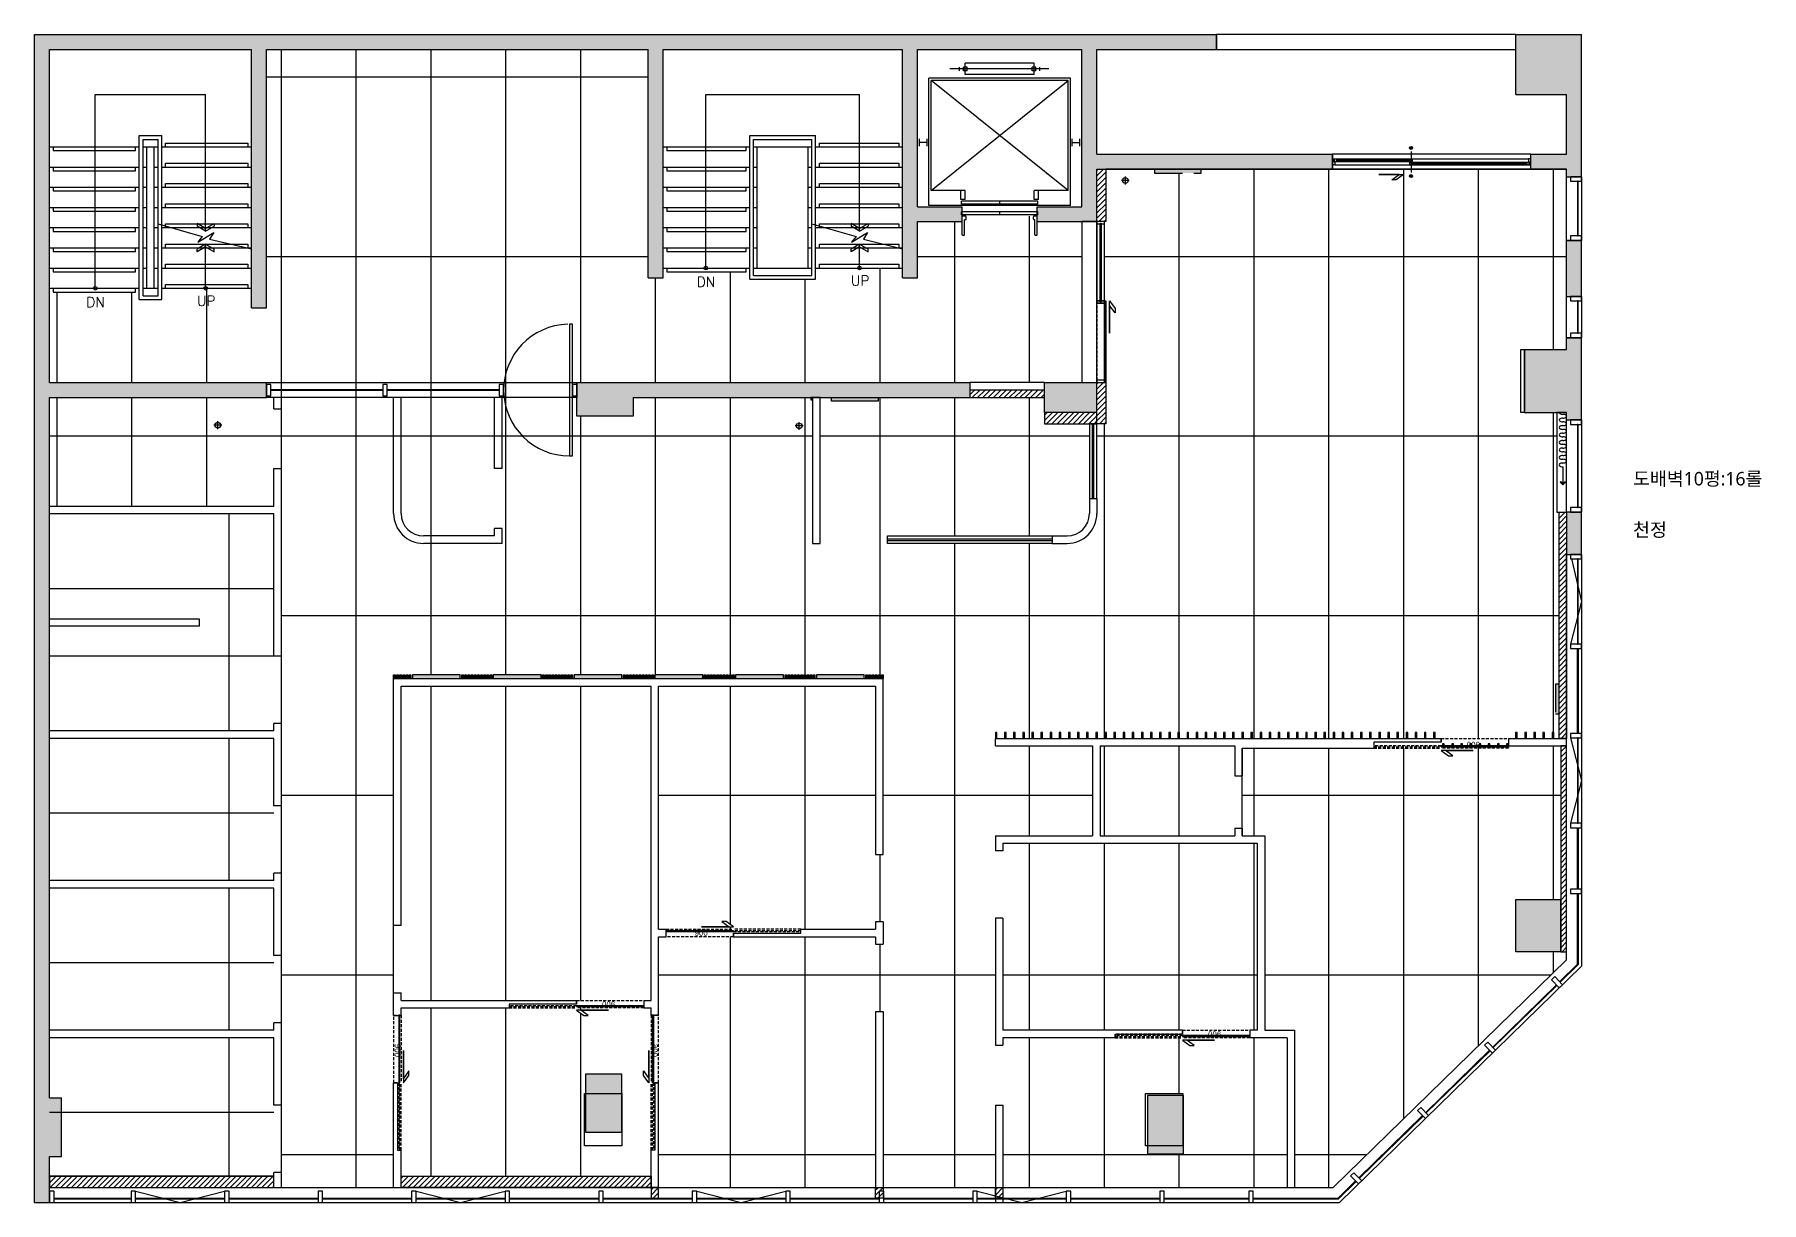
# Model space of a CAD drawing. Extents: x 11477420 to 23072185, y -28506554 to -14238804.
# Drawn here: x 11578268 to 11601350, y -14259039 to -14243434 of the extents above; entities that cross this region are included whole.
import ezdxf
from ezdxf.enums import TextEntityAlignment as Align

# ---------------------------------------------------------------- set-up
doc = ezdxf.new("R2010")
doc.units = 0
doc.header["$LTSCALE"] = 50
doc.header["$MEASUREMENT"] = 0
doc.linetypes.add('DASH', pattern=[0.35, 0.25, -0.1])
doc.linetypes.add('DH-HID2', pattern=[1.2, 0.8, -0.4])
doc.layers.get('0').update_dxf_attribs({"linetype": 'CONTINUOUS'})
for name, color, linetype in [('01. F-소품', 3, 'CONTINUOUS'), ('03-TEXT', 3, 'CONTINUOUS'), ('03-WAL NEW', 3, 'CONTINUOUS'), ('06-LIGHT', 4, 'CONTINUOUS'), ('1.천장.벽체선(내벽)', 3, 'CONTINUOUS'), ('2.글자선', 60, 'CONTINUOUS'), ('2CONTINUOUS', 2, 'CONTINUOUS'), ('3.기호.계단선', 30, 'CONTINUOUS'), ('5.창호', 4, 'CONTINUOUS'), ('8.패턴선', 8, 'CONTINUOUS'), ('C-WIN', 4, 'CONTINUOUS'), ('CO-DO-FR', 7, 'CONTINUOUS'), ('CO-DOOR', 8, 'CONTINUOUS'), ('CON', 2, 'CONTINUOUS'), ('CORE', 7, 'CONTINUOUS'), ('ELEV', 7, 'CONTINUOUS'), ('FINISH', 6, 'CONTINUOUS'), ('에어컨', 30, 'DASH')]:
    doc.layers.add(name, color=color, linetype=linetype)
doc.styles.add('ROMANS', font='romans')
doc.styles.add('W-TEXT2', font='Dotum.ttf')
doc.styles.add('맑은 고딕', font='malgun.ttf')
pattern_1 = [(45, (60872, 2e-09), (-35.35533906, 35.35533906), [])]
pattern_2 = [(0, (0, 0), (0, 2400), [])]
pattern_3 = [(90, (11581568.1, -14258839.4), (-1000, 6e-14), [])]

msp = doc.modelspace()

# ---------------------------------------------------------------- texts
at = {"layer": '03-TEXT', "color": 7, "style": '맑은 고딕'}
for s, p in [('도배벽10평:16롤', (11599634, -14249278.8)), ('천정', (11599634, -14249961.8))]:
    msp.add_text(s, height=180, dxfattribs=at).set_placement(p, align=Align.TOP_LEFT)
at = {"layer": '2.글자선', "style": 'W-TEXT2'}
msp.add_text('900', height=80, rotation=180, dxfattribs=at).set_placement((11597499.6, -14252923.7), align=Align.MIDDLE_CENTER)

# ---------------------------------------------------------------- blocks, each defined once
blk = doc.blocks.new('900door')
at = {"layer": 'CO-DOOR', "color": 251, "linetype": 'DH-HID2'}
for points in [[(11527643, -14256593), (11527643, -14255693), (11527593, -14255693), (11527593, -14256593)], [(11527643, -14256593), (11527693, -14256593), (11527693, -14257493), (11527593, -14257493), (11527593, -14256593)]]:
    blk.add_lwpolyline(points, dxfattribs=at)
at = {"layer": 'CO-DOOR', "color": 8, "linetype": 'DH-HID2'}
blk.add_lwpolyline([(11527622, -14256593), (11527622, -14255693), (11527612, -14255693), (11527612, -14256593)], close=True, dxfattribs=at)
at = {"layer": 'CO-DOOR', "color": 1}
blk.add_lwpolyline([(11527562, -14257022), (11527562, -14256593), (11527490, -14256691), (11527490, -14256750), (11527562, -14256651), (11527562, -14257022)], close=True, dxfattribs=at)
at = {"layer": 'CO-DOOR'}
blk.add_lwpolyline([(11527622, -14257493), (11527622, -14256593), (11527612, -14256593), (11527612, -14257493)], close=True, dxfattribs=at)
at = {"layer": '2.글자선', "style": 'W-TEXT2'}
blk.add_text('900', height=80, rotation=90, dxfattribs=at).set_placement((11527639, -14257024), align=Align.MIDDLE_CENTER)
blk = doc.blocks.new('FFSFDF')
at = {"layer": '01. F-소품'}
blk.add_hatch(color=8, dxfattribs=at).paths.add_polyline_path([(1567673, 1746751), (1567680, 1746744), (1567715, 1746779), (1567680, 1746815), (1567673, 1746808), (1567701, 1746779)])
at = {"layer": '01. F-소품', "color": 8}
for p, q in [((1567475, 1746779), (1567701, 1746779)), ((1567673, 1746808), (1567680, 1746815)), ((1567673, 1746751), (1567680, 1746744))]:
    blk.add_line(p, q, dxfattribs=at)
for points in [[(1567673, 1746808), (1567701, 1746779), (1567673, 1746751)], [(1567680, 1746815), (1567715, 1746779), (1567680, 1746744)]]:
    blk.add_lwpolyline(points, dxfattribs=at)
for centre, start_param, end_param in [((1566750, 1746779), 6.283185, 7.853982), ((1566800, 1746779), 1.570796, 4.712389), ((1566850, 1746779), 4.712389, 7.853982), ((1566900, 1746779), 1.570796, 4.712389), ((1566950, 1746779), 4.712389, 7.853982), ((1567000, 1746779), 1.570796, 4.712389), ((1567050, 1746779), 4.712389, 7.853982), ((1567100, 1746779), 1.570796, 4.712389), ((1567150, 1746779), 4.712389, 7.853982), ((1567200, 1746779), 1.570796, 4.712389), ((1567250, 1746779), 4.712389, 7.853982), ((1567300, 1746779), 1.570796, 4.712389), ((1567350, 1746779), 4.712389, 7.853982), ((1567400, 1746779), 1.570796, 4.712389), ((1567450, 1746779), 4.712389, 7.853982)]:
    blk.add_ellipse(centre, major_axis=(0, -50), ratio=0.5, start_param=start_param, end_param=end_param, dxfattribs=at)
blk = doc.blocks.new('flooor')
at = {"layer": '3.기호.계단선', "ltscale": 30}
h = blk.add_hatch(color=256, dxfattribs=at)
h.dxf.hatch_style = 1
h.paths.add_polyline_path([(11502507, -14177742), (11503132, -14177742), (11503132, -14177792), (11502507, -14177792)])
at = {"layer": '8.패턴선', "ltscale": 30}
h = blk.add_hatch(color=256, dxfattribs=at)
h.dxf.hatch_style = 1
h.paths.add_polyline_path([(11507657, -14172892), (11491857, -14172892), (11491857, -14188497), (11492057, -14188497), (11492057, -14187882), (11492217, -14187882), (11492217, -14187097), (11492057, -14187097), (11492057, -14177742), (11494957, -14177742), (11494957, -14177542), (11492057, -14177542), (11492057, -14173092), (11494757, -14173092), (11494757, -14176542), (11494957, -14176542), (11494957, -14173092), (11500057, -14173092), (11500057, -14176142), (11500257, -14176142), (11500257, -14173092), (11503457, -14173092), (11503457, -14176142), (11503657, -14176142), (11503657, -14175392), (11504257, -14175392), (11504257, -14175302), (11504247, -14175302), (11504247, -14175262), (11504257, -14175192), (11503657, -14175192), (11503657, -14173092), (11505857, -14173092), (11505857, -14175192), (11505257, -14175192), (11505257, -14175262), (11505267, -14175262), (11505267, -14175317), (11505257, -14175317), (11505257, -14175392), (11506057, -14175392), (11506057, -14174692), (11509205, -14174692), (11509205, -14174492), (11506057, -14174492), (11506057, -14173092), (11507657, -14173092)])
h.paths.add_polyline_path([(11499857, -14177742), (11504357, -14177742), (11504357, -14177542), (11499107, -14177542), (11499107, -14177567), (11499107, -14177717), (11499107, -14177742), (11499107, -14177992), (11499857, -14177992)], flags=17)
h.paths.add_polyline_path([(11506057, -14177542), (11505857, -14177542), (11505357, -14177542), (11505357, -14177742), (11505357, -14177942), (11506057, -14177942)], flags=17)
h.paths.add_polyline_path([(11512535, -14172892), (11511657, -14172892), (11511657, -14173092), (11511657, -14173692), (11512335, -14173692), (11512335, -14174492), (11511855, -14174492), (11511855, -14174692), (11512335, -14174692), (11512335, -14174792), (11512535, -14174792)])
h.paths.add_polyline_path([(11512535, -14175642), (11512385, -14175642), (11512335, -14175642), (11512335, -14176392), (11512535, -14176392)])
h.paths.add_polyline_path([(11512535, -14176942), (11512385, -14176942), (11512335, -14176942), (11512335, -14177101), (11511773, -14177101), (11511773, -14177942), (11512335, -14177942), (11512335, -14178042), (11512535, -14178042)])
h.paths.add_polyline_path([(11512535, -14179272), (11512385, -14179272), (11512335, -14179272), (11512335, -14179837), (11512535, -14179837)])
h.paths.add_polyline_path([(11512257, -14184447), (11511657, -14184447), (11511657, -14185147), (11512257, -14185147)])
h.paths.add_polyline_path([(11507214, -14187067), (11506734, -14187067), (11506734, -14187847), (11507214, -14187847)], flags=17)
h.paths.add_polyline_path([(11499707, -14186782), (11499222, -14186782), (11499222, -14187557), (11499707, -14187557)], flags=17)
at = {"layer": 'C-WIN', "ltscale": 30}
h = blk.add_hatch(color=256, dxfattribs=at)
h.dxf.hatch_style = 1
edge = h.paths.add_edge_path()
edge.add_arc((11510255, -14174406), 20, 0, 360)
h = blk.add_hatch(color=256, dxfattribs=at)
h.dxf.hatch_style = 1
edge = h.paths.add_edge_path()
edge.add_arc((11510255, -14174783), 20, 0, 360, ccw=False)
at = {"layer": '에어컨', "ltscale": 30}
h = blk.add_hatch(color=256, dxfattribs=at)
h.dxf.hatch_style = 1
h.paths.add_polyline_path([(11506827, -14174742), (11507452, -14174742), (11507452, -14174692), (11506827, -14174692)])
at = {"ltscale": 30}
for p, q in [((11506489, -14174842), (11506384, -14174842)), ((11506437, -14174894), (11506437, -14174789)), ((11494359, -14178112), (11494254, -14178112)), ((11494307, -14178164), (11494307, -14178059)), ((11502129, -14178122), (11502024, -14178122)), ((11502077, -14178174), (11502077, -14178069))]:
    blk.add_line(p, q, dxfattribs=at)
for points in [[(11512399, -14179897), (11512535, -14180467), (11512385, -14181037)], [(11512385, -14182290), (11512535, -14182860), (11512385, -14183430)], [(11493207, -14188347), (11493802, -14188497), (11494397, -14188347)], [(11496957, -14188347), (11497552, -14188497), (11498147, -14188347)], [(11500707, -14188347), (11501302, -14188497), (11501897, -14188347)], [(11504457, -14188347), (11505052, -14188497), (11505647, -14188347)]]:
    blk.add_lwpolyline(points, dxfattribs=at)
for centre in [(11506437, -14174842), (11494307, -14178112), (11502077, -14178122)]:
    blk.add_circle(centre, 37.5, dxfattribs=at)
at = {"layer": '2CONTINUOUS', "ltscale": 30}
for p, q in [((11491857, -14188497), (11491857, -14172892)), ((11491857, -14172892), (11507657, -14172892)), ((11507657, -14173092), (11507657, -14172892)), ((11511657, -14172892), (11512535, -14172892)), ((11511657, -14173692), (11511657, -14172892)), ((11512535, -14174792), (11512535, -14172892)), ((11492057, -14177542), (11492057, -14173092)), ((11492057, -14173092), (11494757, -14173092)), ((11494757, -14176542), (11494757, -14173092)), ((11494957, -14173092), (11500057, -14173092)), ((11494957, -14176542), (11494957, -14173092)), ((11500057, -14176142), (11500057, -14173092)), ((11500257, -14173092), (11503457, -14173092)), ((11500257, -14176142), (11500257, -14173092)), ((11503457, -14176142), (11503457, -14173092)), ((11503657, -14173092), (11505857, -14173092)), ((11503657, -14175192), (11503657, -14173092)), ((11505857, -14175192), (11505857, -14173092)), ((11506057, -14173092), (11507657, -14173092)), ((11506057, -14174492), (11506057, -14173092)), ((11511657, -14173692), (11512335, -14173692)), ((11512335, -14174492), (11512335, -14173692)), ((11506057, -14174492), (11509205, -14174492)), ((11506057, -14175392), (11506057, -14174692)), ((11506057, -14174692), (11509205, -14174692)), ((11509205, -14174692), (11509205, -14174492)), ((11511855, -14174492), (11512335, -14174492)), ((11511855, -14174692), (11511855, -14174492)), ((11511855, -14174692), (11512335, -14174692)), ((11512335, -14174792), (11512335, -14174692)), ((11512335, -14174792), (11512535, -14174792)), ((11503657, -14175192), (11504257, -14175192)), ((11504257, -14175392), (11504257, -14175192)), ((11505257, -14175192), (11505857, -14175192)), ((11505257, -14175392), (11505257, -14175192)), ((11503657, -14176142), (11503657, -14175392)), ((11503657, -14175392), (11504257, -14175392)), ((11505257, -14175392), (11506057, -14175392)), ((11512335, -14176392), (11512335, -14175642)), ((11512335, -14175642), (11512535, -14175642)), ((11512535, -14176392), (11512535, -14175642)), ((11500057, -14176142), (11500257, -14176142)), ((11503457, -14176142), (11503657, -14176142)), ((11494757, -14176542), (11494957, -14176542)), ((11512335, -14176392), (11512535, -14176392)), ((11512335, -14177101), (11512335, -14176942)), ((11512335, -14176942), (11512535, -14176942)), ((11512535, -14178042), (11512535, -14176942)), ((11511773, -14177101), (11512335, -14177101)), ((11511773, -14177942), (11511773, -14177101)), ((11492057, -14177542), (11494957, -14177542)), ((11494957, -14177742), (11494957, -14177542)), ((11499107, -14177542), (11504357, -14177542)), ((11504357, -14177542), (11504357, -14177742)), ((11505357, -14177542), (11506057, -14177542)), ((11506057, -14177942), (11506057, -14177542)), ((11492057, -14187097), (11492057, -14177742)), ((11492057, -14177742), (11494957, -14177742)), ((11499857, -14177742), (11504357, -14177742)), ((11511773, -14177942), (11512335, -14177942)), ((11512335, -14178042), (11512335, -14177942)), ((11512335, -14178042), (11512535, -14178042)), ((11512257, -14185147), (11512257, -14184447)), ((11492057, -14187097), (11492217, -14187097)), ((11492217, -14187882), (11492217, -14187097)), ((11492057, -14188497), (11492057, -14187882)), ((11492057, -14187882), (11492217, -14187882)), ((11491857, -14188497), (11492057, -14188497))]:
    blk.add_line(p, q, dxfattribs=at)
for points in [[(11499857, -14177742), (11499857, -14177992), (11499107, -14177992), (11499107, -14177542)], [(11506057, -14177942), (11505357, -14177942), (11505357, -14177542)], [(11512257, -14185147), (11511657, -14185147), (11511657, -14184447), (11512257, -14184447)]]:
    blk.add_lwpolyline(points, dxfattribs=at)
for points in [[(11512535, -14179272), (11512335, -14179272), (11512335, -14179837), (11512535, -14179837)], [(11499222, -14187557), (11499707, -14187557), (11499707, -14186782), (11499222, -14186782)], [(11506734, -14187847), (11507214, -14187847), (11507214, -14187067), (11506734, -14187067)]]:
    blk.add_lwpolyline(points, close=True, dxfattribs=at)
at = {"layer": '3.기호.계단선', "ltscale": 30}
blk.add_lwpolyline([(11502507, -14177742), (11503132, -14177742), (11503132, -14177792), (11502507, -14177792), (11502507, -14177742)], dxfattribs=at)
at = {"layer": 'C-WIN', "ltscale": 30}
for p, q in [((11510255, -14174456), (11510255, -14174733)), ((11509222, -14174552), (11511825, -14174552)), ((11509235, -14174593), (11509235, -14174591)), ((11509235, -14174632), (11511837, -14174632)), ((11509264, -14174557), (11510237, -14174557)), ((11509264, -14174587), (11510237, -14174587)), ((11510272, -14174597), (11511796, -14174597)), ((11510272, -14174627), (11511796, -14174627)), ((11496512, -14177637), (11495017, -14177637)), ((11496512, -14177647), (11495017, -14177647)), ((11498067, -14177637), (11496572, -14177637)), ((11498067, -14177647), (11496572, -14177647)), ((11512335, -14179272), (11512335, -14178042)), ((11512535, -14178042), (11512535, -14179272)), ((11512335, -14185255), (11512335, -14179837)), ((11512535, -14179837), (11512535, -14185338)), ((11512335, -14185255), (11509215, -14188297)), ((11512241, -14185548), (11512480, -14185315)), ((11512535, -14185338), (11509298, -14188497)), ((11512490, -14185319), (11512248, -14185555)), ((11511347, -14186421), (11512198, -14185590)), ((11512205, -14185597), (11511354, -14186428)), ((11510452, -14187294), (11511304, -14186463)), ((11511311, -14186470), (11510459, -14187301)), ((11509557, -14188167), (11510409, -14187336)), ((11510416, -14187343), (11509564, -14188174)), ((11492057, -14188297), (11509215, -14188297)), ((11509276, -14188442), (11509514, -14188209)), ((11509521, -14188216), (11509280, -14188452)), ((11492057, -14188497), (11509298, -14188497)), ((11493147, -14188442), (11492117, -14188442)), ((11493147, -14188452), (11492117, -14188452)), ((11494397, -14188442), (11493207, -14188442)), ((11494397, -14188452), (11493207, -14188452)), ((11495647, -14188442), (11494457, -14188442)), ((11495647, -14188452), (11494457, -14188452)), ((11496897, -14188442), (11495707, -14188442)), ((11496897, -14188452), (11495707, -14188452)), ((11498147, -14188442), (11496957, -14188442)), ((11498147, -14188452), (11496957, -14188452)), ((11499397, -14188442), (11498207, -14188442)), ((11499397, -14188452), (11498207, -14188452)), ((11500647, -14188442), (11499457, -14188442)), ((11500647, -14188452), (11499457, -14188452)), ((11501897, -14188442), (11500707, -14188442)), ((11501897, -14188452), (11500707, -14188452)), ((11503147, -14188442), (11501957, -14188442)), ((11503147, -14188452), (11501957, -14188452)), ((11504397, -14188442), (11503207, -14188442)), ((11504397, -14188452), (11503207, -14188452)), ((11505647, -14188442), (11504457, -14188442)), ((11505647, -14188452), (11504457, -14188452)), ((11506897, -14188442), (11505707, -14188442)), ((11506897, -14188452), (11505707, -14188452)), ((11508087, -14188442), (11506957, -14188442)), ((11508087, -14188452), (11506957, -14188452)), ((11509276, -14188442), (11508147, -14188442)), ((11509280, -14188452), (11508147, -14188452))]:
    blk.add_line(p, q, dxfattribs=at)
for points in [[(11507657, -14173092), (11511657, -14173092), (11511657, -14172892), (11507657, -14172892)], [(11509205, -14174692), (11511855, -14174692), (11511855, -14174492), (11509205, -14174492)], [(11509258, -14174569), (11509264, -14174567), (11509264, -14174557), (11509226, -14174557), (11509226, -14174587), (11509264, -14174587), (11509264, -14174577), (11509258, -14174575)], [(11510243, -14174569), (11510237, -14174567), (11510237, -14174557), (11510272, -14174557), (11510272, -14174587), (11510237, -14174587), (11510237, -14174577), (11510243, -14174575)], [(11510272, -14174627), (11510237, -14174627), (11510237, -14174597), (11510272, -14174597), (11510272, -14174607), (11510267, -14174609), (11510267, -14174615), (11510272, -14174617)], [(11511800, -14174614), (11510269, -14174614), (11510269, -14174610), (11511800, -14174610)], [(11511796, -14174607), (11511796, -14174597), (11511834, -14174597), (11511834, -14174627), (11511796, -14174627), (11511796, -14174617), (11511802, -14174615), (11511802, -14174609)], [(11512335, -14174792), (11512535, -14174792), (11512535, -14175642), (11512335, -14175642)], [(11512535, -14174852), (11512535, -14174792), (11512385, -14174792), (11512385, -14174852)], [(11512480, -14175582), (11512490, -14175582), (11512490, -14174852), (11512480, -14174852)], [(11505857, -14177542), (11506057, -14177542), (11506057, -14175392), (11505857, -14175392)], [(11512535, -14175642), (11512535, -14175582), (11512385, -14175582), (11512385, -14175642)], [(11512335, -14176392), (11512535, -14176392), (11512535, -14176942), (11512335, -14176942)], [(11512535, -14176452), (11512535, -14176392), (11512385, -14176392), (11512385, -14176452)], [(11512480, -14176882), (11512490, -14176882), (11512490, -14176452), (11512480, -14176452)], [(11512535, -14176942), (11512535, -14176882), (11512385, -14176882), (11512385, -14176942)], [(11494957, -14177542), (11499107, -14177542), (11499107, -14177742), (11494957, -14177742)], [(11494957, -14177717), (11495017, -14177717), (11495017, -14177567), (11494957, -14177567)], [(11496512, -14177717), (11496572, -14177717), (11496572, -14177567), (11496512, -14177567)], [(11498067, -14177717), (11498127, -14177717), (11498127, -14177567), (11498067, -14177567)], [(11499047, -14177717), (11499107, -14177717), (11499107, -14177567), (11499047, -14177567)], [(11504357, -14177742), (11505357, -14177742), (11505357, -14177542), (11504357, -14177542)], [(11512535, -14178102), (11512535, -14178042), (11512385, -14178042), (11512385, -14178102)], [(11512480, -14179212), (11512490, -14179212), (11512490, -14178102), (11512480, -14178102)], [(11512535, -14179272), (11512535, -14179212), (11512385, -14179212), (11512385, -14179272)], [(11512535, -14179897), (11512535, -14179837), (11512385, -14179837), (11512385, -14179897)], [(11512480, -14181037), (11512490, -14181037), (11512490, -14179897), (11512480, -14179897)], [(11512535, -14181097), (11512535, -14181037), (11512385, -14181037), (11512385, -14181097)], [(11512480, -14181097), (11512490, -14181097), (11512490, -14182230), (11512480, -14182230)], [(11512535, -14182290), (11512535, -14182230), (11512385, -14182230), (11512385, -14182290)], [(11512480, -14183430), (11512490, -14183430), (11512490, -14182290), (11512480, -14182290)], [(11512535, -14183490), (11512535, -14183430), (11512385, -14183430), (11512385, -14183490)], [(11512535, -14184371), (11512535, -14184311), (11512385, -14184311), (11512385, -14184371)], [(11512237, -14185629), (11512280, -14185587), (11512175, -14185480), (11512132, -14185522)], [(11511342, -14186502), (11511385, -14186460), (11511280, -14186353), (11511237, -14186395)], [(11510448, -14187375), (11510490, -14187333), (11510386, -14187226), (11510343, -14187268)], [(11509553, -14188248), (11509596, -14188206), (11509491, -14188099), (11509448, -14188141)], [(11492117, -14188347), (11492057, -14188347), (11492057, -14188497), (11492117, -14188497)], [(11493207, -14188347), (11493147, -14188347), (11493147, -14188497), (11493207, -14188497)], [(11494457, -14188347), (11494397, -14188347), (11494397, -14188497), (11494457, -14188497)], [(11495707, -14188347), (11495647, -14188347), (11495647, -14188497), (11495707, -14188497)], [(11496957, -14188347), (11496897, -14188347), (11496897, -14188497), (11496957, -14188497)], [(11498207, -14188347), (11498147, -14188347), (11498147, -14188497), (11498207, -14188497)], [(11499457, -14188347), (11499397, -14188347), (11499397, -14188497), (11499457, -14188497)], [(11500707, -14188347), (11500647, -14188347), (11500647, -14188497), (11500707, -14188497)], [(11501957, -14188347), (11501897, -14188347), (11501897, -14188497), (11501957, -14188497)], [(11503207, -14188347), (11503147, -14188347), (11503147, -14188497), (11503207, -14188497)], [(11504457, -14188347), (11504397, -14188347), (11504397, -14188497), (11504457, -14188497)], [(11505707, -14188347), (11505647, -14188347), (11505647, -14188497), (11505707, -14188497)], [(11506957, -14188347), (11506897, -14188347), (11506897, -14188497), (11506957, -14188497)], [(11508147, -14188347), (11508087, -14188347), (11508087, -14188497), (11508147, -14188497)]]:
    blk.add_lwpolyline(points, close=True, dxfattribs=at)
for points in [[(11509205, -14174561), (11509205, -14174552), (11509222, -14174552), (11509222, -14174591), (11509235, -14174591), (11509235, -14174632), (11509205, -14174632), (11509205, -14174623)], [(11510241, -14174574), (11509260, -14174574), (11509260, -14174570), (11510241, -14174570), (11510241, -14174574), (11510241, -14174570)], [(11509264, -14174566), (11509267, -14174567), (11509267, -14174568), (11509268, -14174570)], [(11509264, -14174578), (11509267, -14174576), (11509267, -14174575), (11509268, -14174574)], [(11510237, -14174566), (11510235, -14174567), (11510234, -14174568), (11510233, -14174570)], [(11510237, -14174578), (11510235, -14174576), (11510234, -14174575), (11510233, -14174574)], [(11510272, -14174606), (11510275, -14174608), (11510276, -14174609), (11510276, -14174610)], [(11510272, -14174618), (11510275, -14174617), (11510276, -14174616), (11510276, -14174614)], [(11511796, -14174606), (11511793, -14174608), (11511793, -14174609), (11511792, -14174610)], [(11511796, -14174618), (11511793, -14174617), (11511793, -14174616), (11511792, -14174614)], [(11511855, -14174561), (11511855, -14174552), (11511825, -14174552), (11511825, -14174593), (11511837, -14174593), (11511837, -14174632), (11511855, -14174632), (11511855, -14174623)], [(11512480, -14184311), (11512480, -14183490), (11512490, -14183490), (11512490, -14184311)], [(11512480, -14185315), (11512480, -14184371)], [(11512490, -14184371), (11512490, -14185319)]]:
    blk.add_lwpolyline(points, dxfattribs=at)
for centre in [(11510255, -14174406), (11510255, -14174783)]:
    blk.add_circle(centre, 20, dxfattribs=at)
at = {"layer": 'CO-DOOR', "color": 1}
blk.add_lwpolyline([(11509826, -14174762), (11510155, -14174762), (11510056, -14174834), (11509998, -14174834), (11510096, -14174762), (11509826, -14174762)], close=True, dxfattribs=at)
at = {"layer": 'CO-DOOR'}
blk.add_lwpolyline([(11499007, -14176762), (11499007, -14178522), (11499047, -14178522), (11499047, -14176762)], close=True, dxfattribs=at)
blk.add_arc((11499007, -14177642), 880, 91.5733, 269.9892, dxfattribs=at)
at = {"layer": 'CORE', "color": 1}
for p, q in [((11492669, -14176282), (11492669, -14173692)), ((11492669, -14174392), (11492669, -14173692)), ((11492669, -14173692), (11494144, -14173692)), ((11494144, -14175518), (11494144, -14173692)), ((11500829, -14176012), (11500829, -14173692)), ((11500829, -14174392), (11500829, -14173692)), ((11500829, -14173692), (11502884, -14173692)), ((11502884, -14175518), (11502884, -14173692)), ((11492107, -14174392), (11492107, -14174442)), ((11492107, -14174442), (11493207, -14174442)), ((11493207, -14174442), (11493207, -14174392)), ((11493607, -14174342), (11494707, -14174342)), ((11493607, -14174392), (11493607, -14174342)), ((11494707, -14174342), (11494707, -14174392)), ((11500307, -14174392), (11500307, -14174442)), ((11500307, -14174442), (11501367, -14174442)), ((11501367, -14174442), (11501367, -14174392)), ((11502347, -14174342), (11503407, -14174342)), ((11502347, -14174392), (11502347, -14174342)), ((11503407, -14174342), (11503407, -14174392)), ((11492107, -14174662), (11492107, -14174712)), ((11493207, -14174712), (11493207, -14174662)), ((11493607, -14174612), (11494707, -14174612)), ((11493607, -14174662), (11493607, -14174612)), ((11494707, -14174612), (11494707, -14174662)), ((11500307, -14174662), (11500307, -14174712)), ((11501367, -14174712), (11501367, -14174662)), ((11502347, -14174612), (11503407, -14174612)), ((11502347, -14174662), (11502347, -14174612)), ((11503407, -14174612), (11503407, -14174662)), ((11492107, -14174712), (11493207, -14174712)), ((11493607, -14174882), (11494707, -14174882)), ((11493607, -14174932), (11493607, -14174882)), ((11494707, -14174882), (11494707, -14174932)), ((11500307, -14174712), (11501367, -14174712)), ((11502347, -14174882), (11503407, -14174882)), ((11502347, -14174932), (11502347, -14174882)), ((11503407, -14174882), (11503407, -14174932)), ((11492107, -14174932), (11492107, -14174982)), ((11492107, -14174982), (11493207, -14174982)), ((11493207, -14174982), (11493207, -14174932)), ((11493607, -14175152), (11494707, -14175152)), ((11493607, -14175202), (11493607, -14175152)), ((11494707, -14175152), (11494707, -14175202)), ((11500307, -14174932), (11500307, -14174982)), ((11500307, -14174982), (11501367, -14174982)), ((11501367, -14174982), (11501367, -14174932)), ((11502347, -14175152), (11503407, -14175152)), ((11502347, -14175202), (11502347, -14175152)), ((11503407, -14175152), (11503407, -14175202)), ((11492107, -14175202), (11492107, -14175252)), ((11492107, -14175252), (11493207, -14175252)), ((11493207, -14175252), (11493207, -14175202)), ((11500307, -14175202), (11500307, -14175252)), ((11500307, -14175252), (11501367, -14175252)), ((11501367, -14175252), (11501367, -14175202)), ((11492107, -14175472), (11492107, -14175522)), ((11492107, -14175522), (11493207, -14175522)), ((11493207, -14175522), (11493207, -14175472)), ((11493507, -14175422), (11494098, -14175589)), ((11493607, -14175422), (11494707, -14175422)), ((11493607, -14175472), (11493607, -14175422)), ((11494038, -14175664), (11494251, -14175538)), ((11494098, -14175589), (11494038, -14175664)), ((11494251, -14175538), (11494196, -14175625)), ((11494707, -14175422), (11494707, -14175472)), ((11500307, -14175472), (11500307, -14175522)), ((11500307, -14175522), (11501367, -14175522)), ((11501367, -14175522), (11501367, -14175472)), ((11502247, -14175422), (11502838, -14175589)), ((11502347, -14175422), (11503407, -14175422)), ((11502347, -14175472), (11502347, -14175422)), ((11502778, -14175664), (11502991, -14175538)), ((11502838, -14175589), (11502778, -14175664)), ((11502991, -14175538), (11502936, -14175625)), ((11503407, -14175422), (11503407, -14175472)), ((11492107, -14175742), (11492107, -14175792)), ((11492107, -14175792), (11493207, -14175792)), ((11493207, -14175792), (11493207, -14175742)), ((11493607, -14175692), (11494707, -14175692)), ((11493607, -14175742), (11493607, -14175692)), ((11494144, -14176282), (11494144, -14175694)), ((11494196, -14175625), (11494757, -14175757)), ((11494707, -14175692), (11494707, -14175742)), ((11500307, -14175742), (11500307, -14175792)), ((11500307, -14175792), (11501367, -14175792)), ((11501367, -14175792), (11501367, -14175742)), ((11502347, -14175692), (11503407, -14175692)), ((11502347, -14175742), (11502347, -14175692)), ((11502884, -14176012), (11502884, -14175694)), ((11502936, -14175625), (11503457, -14175757)), ((11503407, -14175692), (11503407, -14175742)), ((11492107, -14176012), (11492107, -14176062)), ((11492107, -14176062), (11493207, -14176062)), ((11493207, -14176062), (11493207, -14176012)), ((11493607, -14175962), (11494707, -14175962)), ((11493607, -14176012), (11493607, -14175962)), ((11494707, -14175962), (11494707, -14176012)), ((11500307, -14176012), (11500307, -14176062)), ((11500307, -14176062), (11501367, -14176062)), ((11501367, -14176062), (11501367, -14176012)), ((11502347, -14175962), (11503407, -14175962)), ((11502347, -14176012), (11502347, -14175962)), ((11503407, -14175962), (11503407, -14176012)), ((11492107, -14176282), (11492107, -14176332)), ((11493207, -14176332), (11493207, -14176282)), ((11493607, -14176232), (11494707, -14176232)), ((11493607, -14176282), (11493607, -14176232)), ((11494707, -14176232), (11494707, -14176282)), ((11492107, -14176332), (11493207, -14176332))]:
    blk.add_line(p, q, dxfattribs=at)
at = {"layer": 'CORE'}
for p, q in [((11492057, -14174392), (11493257, -14174392)), ((11493257, -14176432), (11493257, -14174242)), ((11493257, -14174242), (11493557, -14174242)), ((11493307, -14176382), (11493307, -14174292)), ((11493307, -14174292), (11493507, -14174292)), ((11493307, -14174392), (11493507, -14174392)), ((11493357, -14176282), (11493357, -14174392)), ((11493457, -14176282), (11493457, -14174392)), ((11493507, -14176382), (11493507, -14174292)), ((11493557, -14176432), (11493557, -14174242)), ((11493557, -14174392), (11494757, -14174392)), ((11500257, -14174392), (11501417, -14174392)), ((11501417, -14176162), (11501417, -14174242)), ((11501417, -14174242), (11502297, -14174242)), ((11501467, -14176112), (11501467, -14174292)), ((11501467, -14174292), (11502247, -14174292)), ((11501467, -14174392), (11502247, -14174392)), ((11501517, -14176012), (11501517, -14174392)), ((11502197, -14176012), (11502197, -14174392)), ((11502247, -14176112), (11502247, -14174292)), ((11502297, -14176162), (11502297, -14174242)), ((11502297, -14174392), (11503457, -14174392)), ((11492057, -14174662), (11493257, -14174662)), ((11493307, -14174662), (11493357, -14174662)), ((11493457, -14174662), (11493507, -14174662)), ((11493557, -14174662), (11494757, -14174662)), ((11500257, -14174662), (11501417, -14174662)), ((11501467, -14174662), (11501517, -14174662)), ((11502197, -14174662), (11502247, -14174662)), ((11502297, -14174662), (11503457, -14174662)), ((11492057, -14174932), (11493257, -14174932)), ((11493307, -14174932), (11493357, -14174932)), ((11493457, -14174932), (11493507, -14174932)), ((11493557, -14174932), (11494757, -14174932)), ((11500257, -14174932), (11501417, -14174932)), ((11501467, -14174932), (11501517, -14174932)), ((11502197, -14174932), (11502247, -14174932)), ((11502297, -14174932), (11503457, -14174932)), ((11492057, -14175202), (11493257, -14175202)), ((11493307, -14175202), (11493357, -14175202)), ((11493457, -14175202), (11493507, -14175202)), ((11493557, -14175202), (11494757, -14175202)), ((11500257, -14175202), (11501417, -14175202)), ((11501467, -14175202), (11501517, -14175202)), ((11502197, -14175202), (11502247, -14175202)), ((11502297, -14175202), (11503457, -14175202)), ((11492057, -14175472), (11493257, -14175472)), ((11493307, -14175472), (11493357, -14175472)), ((11493457, -14175472), (11493507, -14175472)), ((11493557, -14175472), (11494757, -14175472)), ((11494144, -14175484), (11494030, -14175418)), ((11494030, -14175418), (11494030, -14175452)), ((11494144, -14175518), (11494030, -14175452)), ((11494144, -14175484), (11494259, -14175418)), ((11494144, -14175518), (11494259, -14175452)), ((11494259, -14175418), (11494259, -14175452)), ((11500257, -14175472), (11501417, -14175472)), ((11501467, -14175472), (11501517, -14175472)), ((11502197, -14175472), (11502247, -14175472)), ((11502297, -14175472), (11503457, -14175472)), ((11502884, -14175484), (11502770, -14175418)), ((11502770, -14175418), (11502770, -14175452)), ((11502884, -14175518), (11502770, -14175452)), ((11502884, -14175484), (11502999, -14175418)), ((11502884, -14175518), (11502999, -14175452)), ((11502999, -14175418), (11502999, -14175452)), ((11492057, -14175742), (11493257, -14175742)), ((11493307, -14175742), (11493357, -14175742)), ((11493457, -14175742), (11493507, -14175742)), ((11493557, -14175742), (11494757, -14175742)), ((11494144, -14175694), (11494030, -14175760)), ((11494144, -14175729), (11494030, -14175795)), ((11494030, -14175795), (11494030, -14175760)), ((11494144, -14175694), (11494259, -14175760)), ((11494144, -14175729), (11494259, -14175795)), ((11494259, -14175795), (11494259, -14175760)), ((11500257, -14175742), (11501417, -14175742)), ((11501467, -14175742), (11501517, -14175742)), ((11502197, -14175742), (11502247, -14175742)), ((11502297, -14175742), (11503457, -14175742)), ((11502884, -14175694), (11502770, -14175760)), ((11502884, -14175729), (11502770, -14175795)), ((11502770, -14175795), (11502770, -14175760)), ((11502884, -14175694), (11502999, -14175760)), ((11502884, -14175729), (11502999, -14175795)), ((11502999, -14175795), (11502999, -14175760)), ((11492057, -14176012), (11493257, -14176012)), ((11493307, -14176012), (11493357, -14176012)), ((11493457, -14176012), (11493507, -14176012)), ((11493557, -14176012), (11494757, -14176012)), ((11500257, -14176012), (11501417, -14176012)), ((11501467, -14176012), (11502247, -14176012)), ((11501467, -14176012), (11501517, -14176012)), ((11502197, -14176012), (11502247, -14176012)), ((11502297, -14176012), (11503457, -14176012)), ((11492057, -14176282), (11493257, -14176282)), ((11493307, -14176282), (11493507, -14176282)), ((11493557, -14176282), (11494757, -14176282)), ((11501417, -14176162), (11502297, -14176162)), ((11501467, -14176112), (11502247, -14176112)), ((11493257, -14176432), (11493557, -14176432)), ((11493307, -14176382), (11493507, -14176382))]:
    blk.add_line(p, q, dxfattribs=at)
for centre, radius in [((11500829, -14176012), 24.4), ((11502884, -14176012), 23.2), ((11492669, -14176282), 24.4), ((11494144, -14176282), 23.2)]:
    blk.add_circle(centre, radius, dxfattribs=at)
at = {"layer": 'ELEV'}
for p, q in [((11505217, -14173276), (11504297, -14173276)), ((11504297, -14173426), (11504297, -14173276)), ((11505217, -14173426), (11505217, -14173276)), ((11503812, -14175176), (11503812, -14173476)), ((11505702, -14173476), (11503812, -14173476)), ((11503842, -14174976), (11505672, -14173506)), ((11505672, -14174976), (11503842, -14173506)), ((11503842, -14174976), (11503842, -14173506)), ((11505672, -14173506), (11503842, -14173506)), ((11505415, -14173351), (11504089, -14173351)), ((11504222, -14173376), (11504222, -14173326)), ((11504322, -14173326), (11504272, -14173326)), ((11504272, -14173376), (11504272, -14173326)), ((11504322, -14173376), (11504272, -14173376)), ((11505217, -14173426), (11504297, -14173426)), ((11504322, -14173376), (11504322, -14173326)), ((11505242, -14173326), (11505192, -14173326)), ((11505192, -14173376), (11505192, -14173326)), ((11505242, -14173376), (11505192, -14173376)), ((11505242, -14173376), (11505242, -14173326)), ((11505292, -14173376), (11505292, -14173326)), ((11505672, -14174976), (11505672, -14173506)), ((11505702, -14175176), (11505702, -14173476)), ((11503687, -14174385), (11503687, -14174285)), ((11503787, -14174335), (11503687, -14174335)), ((11503787, -14174385), (11503787, -14174285)), ((11505727, -14174385), (11505727, -14174285)), ((11505727, -14174335), (11505827, -14174335)), ((11505827, -14174385), (11505827, -14174285)), ((11504297, -14174976), (11503842, -14174976)), ((11504237, -14175096), (11504237, -14174976)), ((11504297, -14175096), (11504237, -14175096)), ((11505267, -14175116), (11504247, -14175116)), ((11504247, -14175156), (11504247, -14175116)), ((11505267, -14175156), (11504247, -14175156)), ((11504297, -14175096), (11504297, -14174976)), ((11504757, -14175156), (11504757, -14175116)), ((11505672, -14174976), (11505217, -14174976)), ((11505217, -14175096), (11505217, -14174976)), ((11505277, -14175096), (11505217, -14175096)), ((11505267, -14175156), (11505267, -14175116)), ((11505277, -14175096), (11505277, -14174976)), ((11505702, -14175176), (11503812, -14175176)), ((11505267, -14175262), (11504247, -14175262)), ((11504247, -14175302), (11504247, -14175262)), ((11505267, -14175302), (11504247, -14175302)), ((11504297, -14175317), (11504257, -14175317)), ((11504257, -14175567), (11504257, -14175317)), ((11504297, -14175367), (11504287, -14175367)), ((11504287, -14175567), (11504287, -14175367)), ((11504307, -14175357), (11504307, -14175327)), ((11504757, -14175302), (11504757, -14175262)), ((11505207, -14175357), (11505207, -14175327)), ((11505257, -14175317), (11505217, -14175317)), ((11505227, -14175367), (11505217, -14175367)), ((11505227, -14175567), (11505227, -14175367)), ((11505257, -14175567), (11505257, -14175317)), ((11505267, -14175302), (11505267, -14175262)), ((11504277, -14175577), (11504267, -14175577)), ((11505247, -14175577), (11505237, -14175577))]:
    blk.add_line(p, q, dxfattribs=at)
for centre, start, end in [((11504297, -14175327), 0, 90), ((11504297, -14175357), 270, 0), ((11505217, -14175327), 90, 180), ((11505217, -14175357), 180, 270), ((11504267, -14175567), 180, 270), ((11504277, -14175567), 270, 0), ((11505237, -14175567), 180, 270), ((11505247, -14175567), 270, 0)]:
    blk.add_arc(centre, 10, start, end, dxfattribs=at)
at = {"layer": '에어컨', "ltscale": 30}
blk.add_lwpolyline([(11506827, -14174742), (11507452, -14174742), (11507452, -14174692), (11506827, -14174692)], close=True, dxfattribs=at)
at = {"layer": 'CORE', "color": 2, "style": 'ROMANS'}
for s, p in [('DN', (11500832, -14176264)), ('UP', (11502892, -14176247)), ('DN', (11492672, -14176534)), ('UP', (11494152, -14176517))]:
    blk.add_text(s, height=135, dxfattribs=at).set_placement(p, align=Align.CENTER)

# ---------------------------------------------------------------- hatches: boundary and pattern name
at = {"layer": '03-WAL NEW'}
h = msp.add_hatch(dxfattribs=at)
h.set_pattern_fill('DOTS', color=256)
h.set_pattern_definition([(0, (55643, 2e-09), (0.03125, 0.0625), [0, -0.0625])])
h.paths.add_polyline_path([(11583319.1, -14252039.4), (11583959.1, -14252039.4), (11583959.1, -14251989.4), (11583319.1, -14251989.4)])
h = msp.add_hatch(dxfattribs=at)
h.set_pattern_fill('DOTS', color=256)
h.set_pattern_definition([(0, (56723, 2e-09), (0.03125, 0.0625), [0, -0.0625])])
h.paths.add_polyline_path([(11584399.1, -14252039.4), (11585039.1, -14252039.4), (11585039.1, -14251989.4), (11584399.1, -14251989.4)])
h = msp.add_hatch(dxfattribs=at)
h.set_pattern_fill('DOTS', color=256)
h.set_pattern_definition([(0, (57803, 2e-09), (0.03125, 0.0625), [0, -0.0625])])
h.paths.add_polyline_path([(11585479.1, -14252039.4), (11586119.1, -14252039.4), (11586119.1, -14251989.4), (11585479.1, -14251989.4)])
h = msp.add_hatch(dxfattribs=at)
h.set_pattern_fill('DOTS', color=256)
h.set_pattern_definition([(0, (58883, 2e-09), (0.03125, 0.0625), [0, -0.0625])])
h.paths.add_polyline_path([(11586559.1, -14252039.4), (11587199.1, -14252039.4), (11587199.1, -14251989.4), (11586559.1, -14251989.4)])
h = msp.add_hatch(dxfattribs=at)
h.set_pattern_fill('DOTS', color=256)
h.set_pattern_definition([(0, (59963, 2e-09), (0.03125, 0.0625), [0, -0.0625])])
h.paths.add_polyline_path([(11587639.1, -14252039.4), (11588279.1, -14252039.4), (11588279.1, -14251989.4), (11587639.1, -14251989.4)])
h = msp.add_hatch(dxfattribs=at)
h.set_pattern_fill('DOTS', color=256)
h.set_pattern_definition([(0, (61043, 2e-09), (0.03125, 0.0625), [0, -0.0625])])
h.paths.add_polyline_path([(11588719.1, -14252039.4), (11589359.1, -14252039.4), (11589359.1, -14251989.4), (11588719.1, -14251989.4)])
at = {"layer": '1.천장.벽체선(내벽)', "ltscale": 30}
h = msp.add_hatch(dxfattribs=at)
h.set_pattern_fill('_USER', color=256, scale=50, angle=45, pattern_type=0)
h.set_pattern_definition([(45, (60872, 2850), (-35.35533906, 35.35533906), [])])
h.paths.add_polyline_path([(11592468.1, -14245234.4), (11592588.1, -14245234.4), (11592588.1, -14245934.4), (11592468.1, -14245934.4)])
h = msp.add_hatch(dxfattribs=at)
h.set_pattern_fill('_USER', color=256, scale=50, angle=45, pattern_type=0)
h.set_pattern_definition(pattern_1)
h.paths.add_polyline_path([(11592468.1, -14248084.4), (11592588.1, -14248084.4), (11592588.1, -14248634.4), (11592468.1, -14248634.4)])
h = msp.add_hatch(dxfattribs=at)
h.set_pattern_fill('_USER', color=256, scale=50, angle=45, pattern_type=0)
h.set_pattern_definition(pattern_1)
h.paths.add_polyline_path([(11591768.1, -14248184.4), (11590768.1, -14248184.4), (11590768.1, -14248284.4), (11591768.1, -14248284.4)])
h = msp.add_hatch(dxfattribs=at)
h.set_pattern_fill('_USER', color=256, scale=50, angle=45, pattern_type=0)
h.set_pattern_definition(pattern_1)
h.paths.add_polyline_path([(11591768.1, -14248634.4), (11592468.1, -14248634.4), (11592468.1, -14248484.4), (11591768.1, -14248484.4)])
h = msp.add_hatch(dxfattribs=at)
h.set_pattern_fill('_USER', color=256, scale=50, angle=45, pattern_type=0)
h.set_pattern_definition([(45, (60872, 1150), (-35.35533906, 35.35533906), [])])
h.paths.add_polyline_path([(11598646.1, -14249814.4), (11598746.1, -14249814.4), (11598746.1, -14252839.4), (11598646.1, -14252839.4)])
h = msp.add_hatch(dxfattribs=at)
h.set_pattern_fill('_USER', color=256, scale=50, angle=45, pattern_type=0)
h.set_pattern_definition([(45, (60872, 28339.06), (-35.35533906, 35.35533906), [])])
h.paths.add_polyline_path([(11598668.1, -14255689.4), (11598746.1, -14255689.4), (11598746.1, -14252939.4), (11598668.1, -14252939.4)])
h = msp.add_hatch(dxfattribs=at)
h.set_pattern_fill('_USER', color=256, scale=50, angle=45, pattern_type=0)
h.set_pattern_definition(pattern_1)
h.paths.add_polyline_path([(11581468.1, -14258689.4), (11578468.1, -14258689.4), (11578468.1, -14258839.4), (11581468.1, -14258839.4)])
h = msp.add_hatch(dxfattribs=at)
h.set_pattern_fill('_USER', color=256, scale=50, angle=45, pattern_type=0)
h.set_pattern_definition([(45, (60314, -105), (-35.35533906, 35.35533906), [])])
h.paths.add_polyline_path([(11583168.1, -14258689.4), (11586510.1, -14258689.4), (11586510.1, -14258839.4), (11583168.1, -14258839.4)])
h = msp.add_hatch(dxfattribs=at)
h.set_pattern_fill('_USER', color=256, scale=50, angle=45, pattern_type=0)
h.set_pattern_definition([(45, (56914, -2e-09), (-35.35533906, 35.35533906), [])])
h.paths.add_polyline_path([(11586610.1, -14258839.4), (11586510.1, -14258839.4), (11586510.1, -14258984.4), (11586610.1, -14258984.4)])
h = msp.add_hatch(dxfattribs=at)
h.set_pattern_fill('_USER', color=256, scale=50, angle=45, pattern_type=0)
h.set_pattern_definition([(45, (59914, 2e-09), (-35.35533906, 35.35533906), [])])
h.paths.add_polyline_path([(11589510.1, -14258839.4), (11589610.1, -14258839.4), (11589610.1, -14258984.4), (11589510.1, -14258984.4)])
h = msp.add_hatch(dxfattribs=at)
h.set_pattern_fill('_USER', color=256, scale=50, angle=45, pattern_type=0)
h.set_pattern_definition([(45, (61514, 2e-08), (-35.35533906, 35.35533906), [])])
h.paths.add_polyline_path([(11591110.1, -14258839.4), (11591210.1, -14258839.4), (11591210.1, -14258984.4), (11591110.1, -14258984.4)])
at = {"layer": 'FINISH', "ltscale": 10}
h = msp.add_hatch(dxfattribs=at)
h.set_pattern_fill('_USER', color=256, scale=2400, pattern_type=0)
h.set_pattern_definition(pattern_2)
h.paths.add_polyline_path([(11598646.1, -14249814.4), (11598616.1, -14249814.4), (11598616.1, -14248484.4), (11598184.1, -14248484.4), (11598134.1, -14248484.4), (11598134.1, -14247643.4), (11598184.1, -14247643.4), (11598746.1, -14247643.4), (11598746.1, -14247484.4), (11598746.1, -14246934.4), (11598746.1, -14246184.4), (11598746.1, -14245334.4), (11598746.1, -14245234.4), (11593863.1, -14245234.4), (11593863.1, -14245284.4), (11593238.1, -14245284.4), (11593238.1, -14245234.4), (11592588.1, -14245234.4), (11592588.1, -14245934.4), (11592568.1, -14245934.4), (11592568.1, -14247024.4), (11592468.1, -14247024.4), (11592468.1, -14248054.4), (11592568.1, -14248054.4), (11592568.1, -14248084.4), (11592588.1, -14248084.4), (11592588.1, -14248634.4), (11592468.1, -14248634.4), (11592468.1, -14249634.4), (11592468.1, -14249834.4, -0.4142136), (11592068.1, -14250234.4), (11591868.1, -14250234.4), (11589668.1, -14250234.4), (11589668.1, -14250134.4), (11591868.1, -14250134.4), (11592068.1, -14250134.4, 0.4142136), (11592368.1, -14249834.4), (11592368.1, -14249634.4), (11592368.1, -14248634.4), (11591768.1, -14248634.4), (11591768.1, -14248484.4), (11591768.1, -14248284.4), (11590768.1, -14248284.4), (11589543.1, -14248284.4), (11589543.1, -14248334.4), (11588918.1, -14248334.4), (11588918.1, -14248284.4), (11588768.1, -14248284.4), (11588768.1, -14250234.4), (11588668.1, -14250234.4), (11588668.1, -14248314.4), (11588646.1, -14248314.4), (11588646.1, -14248284.4), (11586268.1, -14248284.4), (11586268.1, -14248534.4), (11585518.1, -14248534.4), (11585518.1, -14248259.4), (11585458.1, -14248259.4), (11585458.1, -14248109.4), (11585518.1, -14248109.4), (11585518.1, -14248084.4), (11590768.1, -14248084.4), (11591768.1, -14248084.4), (11592268.1, -14248084.4), (11592268.1, -14245934.4), (11591668.1, -14245934.4), (11591668.1, -14246109.4, -0.4142136), (11591658.1, -14246119.4), (11591648.1, -14246119.4, -0.4142136), (11591638.1, -14246109.4), (11591638.1, -14245909.4), (11591628.1, -14245909.4, -0.4142136), (11591618.1, -14245899.4), (11591618.1, -14245869.4, -0.4142136), (11591628.1, -14245859.4), (11591668.1, -14245859.4), (11591668.1, -14245845), (11590668.1, -14245845), (11590668.1, -14245859.4), (11590708.1, -14245859.4, -0.4142136), (11590718.1, -14245869.4), (11590718.1, -14245899.4, -0.4142136), (11590708.1, -14245909.4), (11590698.1, -14245909.4), (11590698.1, -14246109.4, -0.4142136), (11590688.1, -14246119.4), (11590678.1, -14246119.4, -0.4142136), (11590668.1, -14246109.4), (11590668.1, -14245934.4), (11590068.1, -14245934.4), (11590068.1, -14246684.4), (11589868.1, -14246684.4), (11589868.1, -14246554.4), (11589318.8, -14246554.4, -1), (11589272.3, -14246554.4), (11588708.1, -14246554.4), (11588708.1, -14246704.4), (11587828.1, -14246704.4), (11587828.1, -14246554.4), (11587778.1, -14246554.4), (11587778.1, -14246604.4), (11586718.1, -14246604.4), (11586718.1, -14246554.4), (11586668.1, -14246554.4), (11586668.1, -14246684.4), (11586468.1, -14246684.4), (11586468.1, -14243634.4), (11581368.1, -14243634.4), (11581368.1, -14247084.4), (11581168.1, -14247084.4), (11581168.1, -14246824.4), (11580578.8, -14246824.4, -1), (11580532.3, -14246824.4), (11579968.1, -14246824.4), (11579968.1, -14246974.4), (11579668.1, -14246974.4), (11579668.1, -14246824.4), (11579618.1, -14246824.4), (11579618.1, -14246874.4), (11578518.1, -14246874.4), (11578518.1, -14246824.4), (11578468.1, -14246824.4), (11578468.1, -14248084.4), (11581368.1, -14248084.4), (11581368.1, -14248109.4), (11581428.1, -14248109.4), (11581428.1, -14248179.4), (11582923.1, -14248179.4), (11582923.1, -14248109.4), (11582983.1, -14248109.4), (11582983.1, -14248179.4), (11584478.1, -14248179.4), (11584478.1, -14248109.4), (11584538.1, -14248109.4), (11584538.1, -14248259.4), (11584478.1, -14248259.4), (11584478.1, -14248189.4), (11582983.1, -14248189.4), (11582983.1, -14248259.4), (11582923.1, -14248259.4), (11582923.1, -14248189.4), (11581428.1, -14248189.4), (11581428.1, -14248259.4), (11581368.1, -14248259.4), (11581368.1, -14248284.4), (11578468.1, -14248284.4), (11578468.1, -14249739.4), (11581468.1, -14249739.4), (11581468.1, -14249234.4), (11581568.1, -14249234.4), (11581568.1, -14258839.4), (11583068.1, -14258839.4), (11583068.1, -14257439.4), (11583068.1, -14256539.4), (11583068.1, -14256239.4), (11583068.1, -14255339.4), (11583068.1, -14252039.4), (11583067.1, -14252039.4), (11583067.1, -14251989.4), (11583078.1, -14251989.4), (11583089.1, -14251989.4), (11583089.1, -14252039.4), (11583109.1, -14252039.4), (11583109.1, -14251989.4), (11583120.1, -14251989.4), (11583131.1, -14251989.4), (11583131.1, -14252039.4), (11583151.1, -14252039.4), (11583151.1, -14251989.4), (11583162.1, -14251989.4), (11583173.1, -14251989.4), (11583173.1, -14252039.4), (11583193.1, -14252039.4), (11583193.1, -14251989.4), (11583204.1, -14251989.4), (11583215.1, -14251989.4), (11583215.1, -14252039.4), (11583235.1, -14252039.4), (11583235.1, -14251989.4), (11583246.1, -14251989.4), (11583257.1, -14251989.4), (11583257.1, -14252039.4), (11583277.1, -14252039.4), (11583277.1, -14251989.4), (11583288.1, -14251989.4), (11583299.1, -14251989.4), (11583299.1, -14252039.4), (11583319.1, -14252039.4), (11583319.1, -14251989.4), (11583959.1, -14251989.4), (11583959.1, -14252039.4), (11583979.1, -14252039.4), (11583979.1, -14251989.4), (11583990.1, -14251989.4), (11584001.1, -14251989.4), (11584001.1, -14252039.4), (11584021.1, -14252039.4), (11584021.1, -14251989.4), (11584032.1, -14251989.4), (11584043.1, -14251989.4), (11584043.1, -14252039.4), (11584063.1, -14252039.4), (11584063.1, -14251989.4), (11584074.1, -14251989.4), (11584085.1, -14251989.4), (11584085.1, -14252039.4), (11584105.1, -14252039.4), (11584105.1, -14251989.4), (11584116.1, -14251989.4), (11584127.1, -14251989.4), (11584127.1, -14252039.4), (11584147.1, -14252039.4), (11584147.1, -14251989.4), (11584158.1, -14251989.4), (11584169.1, -14251989.4), (11584169.1, -14252039.4), (11584189.1, -14252039.4), (11584189.1, -14251989.4), (11584200.1, -14251989.4), (11584211.1, -14251989.4), (11584211.1, -14252039.4), (11584231.1, -14252039.4), (11584231.1, -14251989.4), (11584242.1, -14251989.4), (11584253.1, -14251989.4), (11584253.1, -14252039.4), (11584273.1, -14252039.4), (11584273.1, -14251989.4), (11584284.1, -14251989.4), (11584295.1, -14251989.4), (11584295.1, -14252039.4), (11584315.1, -14252039.4), (11584315.1, -14251989.4), (11584326.1, -14251989.4), (11584337.1, -14251989.4), (11584337.1, -14252039.4), (11584357.1, -14252039.4), (11584357.1, -14251989.4), (11584368.1, -14251989.4), (11584379.1, -14251989.4), (11584379.1, -14252039.4), (11584399.1, -14252039.4), (11584399.1, -14251989.4), (11585039.1, -14251989.4), (11585039.1, -14252039.4), (11585059.1, -14252039.4), (11585059.1, -14251989.4), (11585070.1, -14251989.4), (11585081.1, -14251989.4), (11585081.1, -14252039.4), (11585101.1, -14252039.4), (11585101.1, -14251989.4), (11585112.1, -14251989.4), (11585123.1, -14251989.4), (11585123.1, -14252039.4), (11585143.1, -14252039.4), (11585143.1, -14251989.4), (11585154.1, -14251989.4), (11585165.1, -14251989.4), (11585165.1, -14252039.4), (11585185.1, -14252039.4), (11585185.1, -14251989.4), (11585196.1, -14251989.4), (11585207.1, -14251989.4), (11585207.1, -14252039.4), (11585227.1, -14252039.4), (11585227.1, -14251989.4), (11585238.1, -14251989.4), (11585249.1, -14251989.4), (11585249.1, -14252039.4), (11585269.1, -14252039.4), (11585269.1, -14251989.4), (11585280.1, -14251989.4), (11585291.1, -14251989.4), (11585291.1, -14252039.4), (11585311.1, -14252039.4), (11585311.1, -14251989.4), (11585322.1, -14251989.4), (11585333.1, -14251989.4), (11585333.1, -14252039.4), (11585353.1, -14252039.4), (11585353.1, -14251989.4), (11585364.1, -14251989.4), (11585375.1, -14251989.4), (11585375.1, -14252039.4), (11585395.1, -14252039.4), (11585395.1, -14251989.4), (11585406.1, -14251989.4), (11585417.1, -14251989.4), (11585417.1, -14252039.4), (11585437.1, -14252039.4), (11585437.1, -14251989.4), (11585448.1, -14251989.4), (11585459.1, -14251989.4), (11585459.1, -14252039.4), (11585479.1, -14252039.4), (11585479.1, -14251989.4), (11586119.1, -14251989.4), (11586119.1, -14252039.4), (11586139.1, -14252039.4), (11586139.1, -14251989.4), (11586150.1, -14251989.4), (11586161.1, -14251989.4), (11586161.1, -14252039.4), (11586181.1, -14252039.4), (11586181.1, -14251989.4), (11586192.1, -14251989.4), (11586203.1, -14251989.4), (11586203.1, -14252039.4), (11586223.1, -14252039.4), (11586223.1, -14251989.4), (11586234.1, -14251989.4), (11586245.1, -14251989.4), (11586245.1, -14252039.4), (11586265.1, -14252039.4), (11586265.1, -14251989.4), (11586276.1, -14251989.4), (11586287.1, -14251989.4), (11586287.1, -14252039.4), (11586307.1, -14252039.4), (11586307.1, -14251989.4), (11586318.1, -14251989.4), (11586329.1, -14251989.4), (11586329.1, -14252039.4), (11586349.1, -14252039.4), (11586349.1, -14251989.4), (11586360.1, -14251989.4), (11586371.1, -14251989.4), (11586371.1, -14252039.4), (11586391.1, -14252039.4), (11586391.1, -14251989.4), (11586402.1, -14251989.4), (11586413.1, -14251989.4), (11586413.1, -14252039.4), (11586433.1, -14252039.4), (11586433.1, -14251989.4), (11586444.1, -14251989.4), (11586455.1, -14251989.4), (11586455.1, -14252039.4), (11586475.1, -14252039.4), (11586475.1, -14251989.4), (11586486.1, -14251989.4), (11586497.1, -14251989.4), (11586497.1, -14252039.4), (11586517.1, -14252039.4), (11586517.1, -14251989.4), (11586528.1, -14251989.4), (11586539.1, -14251989.4), (11586539.1, -14252039.4), (11586559.1, -14252039.4), (11586559.1, -14251989.4), (11587199.1, -14251989.4), (11587199.1, -14252039.4), (11587219.1, -14252039.4), (11587219.1, -14251989.4), (11587230.1, -14251989.4), (11587241.1, -14251989.4), (11587241.1, -14252039.4), (11587261.1, -14252039.4), (11587261.1, -14251989.4), (11587272.1, -14251989.4), (11587283.1, -14251989.4), (11587283.1, -14252039.4), (11587303.1, -14252039.4), (11587303.1, -14251989.4), (11587314.1, -14251989.4), (11587325.1, -14251989.4), (11587325.1, -14252039.4), (11587345.1, -14252039.4), (11587345.1, -14251989.4), (11587356.1, -14251989.4), (11587367.1, -14251989.4), (11587367.1, -14252039.4), (11587387.1, -14252039.4), (11587387.1, -14251989.4), (11587398.1, -14251989.4), (11587409.1, -14251989.4), (11587409.1, -14252039.4), (11587429.1, -14252039.4), (11587429.1, -14251989.4), (11587440.1, -14251989.4), (11587451.1, -14251989.4), (11587451.1, -14252039.4), (11587471.1, -14252039.4), (11587471.1, -14251989.4), (11587482.1, -14251989.4), (11587493.1, -14251989.4), (11587493.1, -14252039.4), (11587513.1, -14252039.4), (11587513.1, -14251989.4), (11587524.1, -14251989.4), (11587535.1, -14251989.4), (11587535.1, -14252039.4), (11587555.1, -14252039.4), (11587555.1, -14251989.4), (11587566.1, -14251989.4), (11587577.1, -14251989.4), (11587577.1, -14252039.4), (11587597.1, -14252039.4), (11587597.1, -14251989.4), (11587608.1, -14251989.4), (11587619.1, -14251989.4), (11587619.1, -14252039.4), (11587639.1, -14252039.4), (11587639.1, -14251989.4), (11588279.1, -14251989.4), (11588279.1, -14252039.4), (11588299.1, -14252039.4), (11588299.1, -14251989.4), (11588310.1, -14251989.4), (11588321.1, -14251989.4), (11588321.1, -14252039.4), (11588341.1, -14252039.4), (11588341.1, -14251989.4), (11588352.1, -14251989.4), (11588363.1, -14251989.4), (11588363.1, -14252039.4), (11588383.1, -14252039.4), (11588383.1, -14251989.4), (11588394.1, -14251989.4), (11588405.1, -14251989.4), (11588405.1, -14252039.4), (11588425.1, -14252039.4), (11588425.1, -14251989.4), (11588436.1, -14251989.4), (11588447.1, -14251989.4), (11588447.1, -14252039.4), (11588467.1, -14252039.4), (11588467.1, -14251989.4), (11588478.1, -14251989.4), (11588489.1, -14251989.4), (11588489.1, -14252039.4), (11588509.1, -14252039.4), (11588509.1, -14251989.4), (11588520.1, -14251989.4), (11588531.1, -14251989.4), (11588531.1, -14252039.4), (11588551.1, -14252039.4), (11588551.1, -14251989.4), (11588562.1, -14251989.4), (11588573.1, -14251989.4), (11588573.1, -14252039.4), (11588593.1, -14252039.4), (11588593.1, -14251989.4), (11588604.1, -14251989.4), (11588615.1, -14251989.4), (11588615.1, -14252039.4), (11588635.1, -14252039.4), (11588635.1, -14251989.4), (11588646.1, -14251989.4), (11588657.1, -14251989.4), (11588657.1, -14252039.4), (11588677.1, -14252039.4), (11588677.1, -14251989.4), (11588688.1, -14251989.4), (11588699.1, -14251989.4), (11588699.1, -14252039.4), (11588719.1, -14252039.4), (11588719.1, -14251989.4), (11589359.1, -14251989.4), (11589359.1, -14252039.4), (11589379.1, -14252039.4), (11589379.1, -14251989.4), (11589390.1, -14251989.4), (11589401.1, -14251989.4), (11589401.1, -14252039.4), (11589421.1, -14252039.4), (11589421.1, -14251989.4), (11589432.1, -14251989.4), (11589443.1, -14251989.4), (11589443.1, -14252039.4), (11589463.1, -14252039.4), (11589463.1, -14251989.4), (11589474.1, -14251989.4), (11589485.1, -14251989.4), (11589485.1, -14252039.4), (11589505.1, -14252039.4), (11589505.1, -14251989.4), (11589516.1, -14251989.4), (11589527.1, -14251989.4), (11589527.1, -14252039.4), (11589547.1, -14252039.4), (11589547.1, -14251989.4), (11589558.1, -14251989.4), (11589569.1, -14251989.4), (11589569.1, -14252039.4), (11589589.1, -14252039.4), (11589589.1, -14251989.4), (11589600.1, -14251989.4), (11589611.1, -14251989.4), (11589611.1, -14252039.4), (11589610.1, -14254389.4), (11589510.1, -14254389.4), (11589510.1, -14252139.4), (11586610.1, -14252139.4), (11586610.1, -14255389.4), (11586710.1, -14255389.4), (11587610.1, -14255389.4), (11588510.1, -14255389.4), (11589510.1, -14255389.4), (11589510.1, -14255289.4), (11589610.1, -14255289.4), (11589610.1, -14255589.4), (11589510.1, -14255589.4), (11589510.1, -14255489.4), (11587610.1, -14255489.4), (11586710.1, -14255489.4), (11586610.1, -14255489.4), (11586610.1, -14256539.4), (11586610.1, -14257439.4), (11586610.1, -14258839.4), (11589510.1, -14258839.4), (11589510.1, -14256489.4), (11589610.1, -14256489.4), (11589610.1, -14258839.4), (11591110.1, -14258839.4), (11591110.1, -14257739.4), (11591210.1, -14257739.4), (11591210.1, -14258839.4), (11595010.1, -14258839.4), (11595010.1, -14256839.4), (11594510.1, -14256839.4), (11593610.1, -14256839.4), (11592710.1, -14256839.4), (11591210.1, -14256839.4), (11591210.1, -14256939.4), (11591110.1, -14256939.4), (11591110.1, -14255239.4), (11591210.1, -14255239.4), (11591210.1, -14256739.4), (11593610.1, -14256739.4), (11594510.1, -14256739.4), (11594610.1, -14256739.4), (11594610.1, -14254239.4), (11591210.1, -14254239.4), (11591210.1, -14254339.4), (11591110.1, -14254339.4), (11591110.1, -14254139.4), (11592410.1, -14254139.4), (11592410.1, -14252939.4), (11591110.1, -14252939.4), (11591110.1, -14252839.4), (11591110.1, -14252759.4), (11591121.1, -14252759.4), (11591132.1, -14252759.4), (11591132.1, -14252839.4), (11591232.1, -14252839.4), (11591232.1, -14252759.4), (11591243.1, -14252759.4), (11591254.1, -14252759.4), (11591254.1, -14252839.4), (11591354.1, -14252839.4), (11591354.1, -14252759.4), (11591365.1, -14252759.4), (11591376.1, -14252759.4), (11591376.1, -14252839.4), (11591476.1, -14252839.4), (11591476.1, -14252759.4), (11591487.1, -14252759.4), (11591498.1, -14252759.4), (11591498.1, -14252839.4), (11591598.1, -14252839.4), (11591598.1, -14252759.4), (11591609.1, -14252759.4), (11591620.1, -14252759.4), (11591620.1, -14252839.4), (11591720.1, -14252839.4), (11591720.1, -14252759.4), (11591731.1, -14252759.4), (11591742.1, -14252759.4), (11591742.1, -14252839.4), (11591842.1, -14252839.4), (11591842.1, -14252759.4), (11591853.1, -14252759.4), (11591864.1, -14252759.4), (11591864.1, -14252839.4), (11591964.1, -14252839.4), (11591964.1, -14252759.4), (11591975.1, -14252759.4), (11591986.1, -14252759.4), (11591986.1, -14252839.4), (11592086.1, -14252839.4), (11592086.1, -14252759.4), (11592097.1, -14252759.4), (11592108.1, -14252759.4), (11592108.1, -14252839.4), (11592208.1, -14252839.4), (11592208.1, -14252759.4), (11592219.1, -14252759.4), (11592230.1, -14252759.4), (11592230.1, -14252839.4), (11592330.1, -14252839.4), (11592330.1, -14252759.4), (11592341.1, -14252759.4), (11592352.1, -14252759.4), (11592352.1, -14252839.4), (11592452.1, -14252839.4), (11592452.1, -14252759.4), (11592463.1, -14252759.4), (11592474.1, -14252759.4), (11592474.1, -14252839.4), (11592574.1, -14252839.4), (11592574.1, -14252759.4), (11592585.1, -14252759.4), (11592596.1, -14252759.4), (11592596.1, -14252839.4), (11592696.1, -14252839.4), (11592696.1, -14252759.4), (11592707.1, -14252759.4), (11592718.1, -14252759.4), (11592718.1, -14252839.4), (11592818.1, -14252839.4), (11592818.1, -14252759.4), (11592829.1, -14252759.4), (11592840.1, -14252759.4), (11592840.1, -14252839.4), (11592940.1, -14252839.4), (11592940.1, -14252759.4), (11592951.1, -14252759.4), (11592962.1, -14252759.4), (11592962.1, -14252839.4), (11593062.1, -14252839.4), (11593062.1, -14252759.4), (11593073.1, -14252759.4), (11593084.1, -14252759.4), (11593084.1, -14252839.4), (11593184.1, -14252839.4), (11593184.1, -14252759.4), (11593195.1, -14252759.4), (11593206.1, -14252759.4), (11593206.1, -14252839.4), (11593306.1, -14252839.4), (11593306.1, -14252759.4), (11593317.1, -14252759.4), (11593328.1, -14252759.4), (11593328.1, -14252839.4), (11593428.1, -14252839.4), (11593428.1, -14252759.4), (11593439.1, -14252759.4), (11593450.1, -14252759.4), (11593450.1, -14252839.4), (11593550.1, -14252839.4), (11593550.1, -14252759.4), (11593561.1, -14252759.4), (11593572.1, -14252759.4), (11593572.1, -14252839.4), (11593672.1, -14252839.4), (11593672.1, -14252759.4), (11593683.1, -14252759.4), (11593694.1, -14252759.4), (11593694.1, -14252839.4), (11593794.1, -14252839.4), (11593794.1, -14252759.4), (11593805.1, -14252759.4), (11593816.1, -14252759.4), (11593816.1, -14252839.4), (11593916.1, -14252839.4), (11593916.1, -14252759.4), (11593927.1, -14252759.4), (11593938.1, -14252759.4), (11593938.1, -14252839.4), (11594038.1, -14252839.4), (11594038.1, -14252759.4), (11594049.1, -14252759.4), (11594060.1, -14252759.4), (11594060.1, -14252839.4), (11594160.1, -14252839.4), (11594160.1, -14252759.4), (11594171.1, -14252759.4), (11594182.1, -14252759.4), (11594182.1, -14252839.4), (11594282.1, -14252839.4), (11594282.1, -14252759.4), (11594293.1, -14252759.4), (11594304.1, -14252759.4), (11594304.1, -14252839.4), (11594404.1, -14252839.4), (11594404.1, -14252759.4), (11594415.1, -14252759.4), (11594426.1, -14252759.4), (11594426.1, -14252839.4), (11594526.1, -14252839.4), (11594526.1, -14252759.4), (11594537.1, -14252759.4), (11594548.1, -14252759.4), (11594548.1, -14252839.4), (11594648.1, -14252839.4), (11594648.1, -14252759.4), (11594659.1, -14252759.4), (11594670.1, -14252759.4), (11594670.1, -14252839.4), (11594770.1, -14252839.4), (11594770.1, -14252759.4), (11594781.1, -14252759.4), (11594792.1, -14252759.4), (11594792.1, -14252839.4), (11594892.1, -14252839.4), (11594892.1, -14252759.4), (11594903.1, -14252759.4), (11594914.1, -14252759.4), (11594914.1, -14252839.4), (11595014.1, -14252839.4), (11595014.1, -14252759.4), (11595025.1, -14252759.4), (11595036.1, -14252759.4), (11595036.1, -14252839.4), (11595136.1, -14252839.4), (11595136.1, -14252759.4), (11595147.1, -14252759.4), (11595158.1, -14252759.4), (11595158.1, -14252839.4), (11595258.1, -14252839.4), (11595258.1, -14252759.4), (11595269.1, -14252759.4), (11595280.1, -14252759.4), (11595280.1, -14252839.4), (11595380.1, -14252839.4), (11595380.1, -14252759.4), (11595391.1, -14252759.4), (11595402.1, -14252759.4), (11595402.1, -14252839.4), (11595502.1, -14252839.4), (11595502.1, -14252759.4), (11595513.1, -14252759.4), (11595524.1, -14252759.4), (11595524.1, -14252839.4), (11595624.1, -14252839.4), (11595624.1, -14252759.4), (11595635.1, -14252759.4), (11595646.1, -14252759.4), (11595646.1, -14252839.4), (11595746.1, -14252839.4), (11595746.1, -14252759.4), (11595757.1, -14252759.4), (11595768.1, -14252759.4), (11595768.1, -14252839.4), (11595868.1, -14252839.4), (11595868.1, -14252759.4), (11595879.1, -14252759.4), (11595890.1, -14252759.4), (11595890.1, -14252839.4), (11595990.1, -14252839.4), (11595990.1, -14252759.4), (11596001.1, -14252759.4), (11596012.1, -14252759.4), (11596012.1, -14252839.4), (11596112.1, -14252839.4), (11596112.1, -14252759.4), (11596123.1, -14252759.4), (11596134.1, -14252759.4), (11596134.1, -14252839.4), (11596234.1, -14252839.4), (11596234.1, -14252759.4), (11596245.1, -14252759.4), (11596256.1, -14252759.4), (11596256.1, -14252839.4), (11596356.1, -14252839.4), (11596356.1, -14252759.4), (11596367.1, -14252759.4), (11596378.1, -14252759.4), (11596378.1, -14252839.4), (11596478.1, -14252839.4), (11596478.1, -14252759.4), (11596489.1, -14252759.4), (11596500.1, -14252759.4), (11596500.1, -14252839.4), (11596600.1, -14252839.4), (11596600.1, -14252759.4), (11596611.1, -14252759.4), (11596622.1, -14252759.4), (11596622.1, -14252839.4), (11596722.1, -14252839.4), (11596722.1, -14252759.4), (11596733.1, -14252759.4), (11596744.1, -14252759.4), (11596744.1, -14252839.4), (11596844.1, -14252839.4), (11596844.1, -14252759.4), (11596855.1, -14252759.4), (11596866.1, -14252759.4), (11596866.1, -14252839.4), (11596966.1, -14252839.4), (11596966.1, -14252759.4), (11596977.1, -14252759.4), (11596988.1, -14252759.4), (11596988.1, -14252839.4), (11597068.1, -14252839.4), (11597968.1, -14252839.4), (11598064.1, -14252839.4), (11598064.1, -14252759.4), (11598075.1, -14252759.4), (11598086.1, -14252759.4), (11598086.1, -14252839.4), (11598186.1, -14252839.4), (11598186.1, -14252759.4), (11598197.1, -14252759.4), (11598208.1, -14252759.4), (11598208.1, -14252839.4), (11598308.1, -14252839.4), (11598308.1, -14252759.4), (11598319.1, -14252759.4), (11598330.1, -14252759.4), (11598330.1, -14252839.4), (11598430.1, -14252839.4), (11598430.1, -14252759.4), (11598441.1, -14252759.4), (11598452.1, -14252759.4), (11598452.1, -14252839.4), (11598552.1, -14252839.4), (11598552.1, -14252759.4), (11598563.1, -14252759.4), (11598574.1, -14252759.4), (11598574.1, -14252839.4), (11598646.1, -14252839.4), (11598646.1, -14252512.3), (11598596.1, -14252512.3), (11598596.1, -14252112.3), (11598646.1, -14252112.3)])
h.paths.add_polyline_path([(11588450.6, -14248664.4, -1), (11588525.6, -14248664.4, -1)], flags=16)
h.paths.add_polyline_path([(11587511.5, -14255286.4), (11587610.1, -14255358.7), (11587551.7, -14255358.7), (11587453.1, -14255286.4)], flags=16)
h.paths.add_polyline_path([(11592638.1, -14246994.4), (11592710.3, -14247093.1), (11592710.3, -14247151.4), (11592638.1, -14247052.8)], flags=16)
h.paths.add_polyline_path([(11592810.6, -14245384.4, -1), (11592885.6, -14245384.4, -1)], flags=16)
h.paths.add_polyline_path([(11593610.1, -14256870.2), (11593668.4, -14256870.2), (11593767, -14256942.5), (11593708.7, -14256942.5)], flags=16)
h.paths.add_polyline_path([(11593118.1, -14257584.4), (11593618.1, -14257584.4), (11593618.1, -14257609.4), (11593625.1, -14257609.4), (11593625.1, -14258389.4), (11593145.1, -14258389.4), (11593145.1, -14258284.4), (11593118.1, -14258284.4)], flags=16)
h.paths.add_polyline_path([(11580755.6, -14248654.4, -1), (11580680.6, -14248654.4, -1)], flags=16)
h.paths.add_polyline_path([(11596566.1, -14245304.4), (11596467.5, -14245376.7), (11596409.1, -14245376.7), (11596507.7, -14245304.4)], flags=16)
h.paths.add_polyline_path([(11596646.1, -14245325.3, -1), (11596686.1, -14245325.3, -1)], flags=16)
h.paths.add_polyline_path([(11587097.1, -14246840.5), (11587389.6, -14246840.5), (11587389.6, -14246638), (11587097.1, -14246638)], flags=24)
h.paths.add_polyline_path([(11589154.2, -14246823.5), (11589453.2, -14246823.5), (11589453.2, -14246621), (11589154.2, -14246621)], flags=24)
h.paths.add_polyline_path([(11578937.1, -14247110.5), (11579229.6, -14247110.5), (11579229.6, -14246908), (11578937.1, -14246908)], flags=24)
h.paths.add_polyline_path([(11580414.2, -14247093.5), (11580713.2, -14247093.5), (11580713.2, -14246891), (11580414.2, -14246891)], flags=24)
h = msp.add_hatch(dxfattribs=at)
h.set_pattern_fill('_USER', color=256, scale=1000, angle=90, pattern_type=0)
h.set_pattern_definition(pattern_3)
h.paths.add_polyline_path([(11583068.1, -14256539.4), (11583068.1, -14256239.4), (11583068.1, -14255339.4), (11583068.1, -14252039.4), (11583067.1, -14252039.4), (11583067.1, -14251989.4), (11583078.1, -14251989.4), (11583089.1, -14251989.4), (11583089.1, -14252039.4), (11583109.1, -14252039.4), (11583109.1, -14251989.4), (11583120.1, -14251989.4), (11583131.1, -14251989.4), (11583131.1, -14252039.4), (11583151.1, -14252039.4), (11583151.1, -14251989.4), (11583162.1, -14251989.4), (11583173.1, -14251989.4), (11583173.1, -14252039.4), (11583193.1, -14252039.4), (11583193.1, -14251989.4), (11583204.1, -14251989.4), (11583215.1, -14251989.4), (11583215.1, -14252039.4), (11583235.1, -14252039.4), (11583235.1, -14251989.4), (11583246.1, -14251989.4), (11583257.1, -14251989.4), (11583257.1, -14252039.4), (11583277.1, -14252039.4), (11583277.1, -14251989.4), (11583299.1, -14251989.4), (11583299.1, -14252039.4), (11583319.1, -14252039.4), (11583319.1, -14251989.4), (11583959.1, -14251989.4), (11583959.1, -14252039.4), (11583979.1, -14252039.4), (11583979.1, -14251989.4), (11583990.1, -14251989.4), (11584001.1, -14251989.4), (11584001.1, -14252039.4), (11584021.1, -14252039.4), (11584021.1, -14251989.4), (11584032.1, -14251989.4), (11584043.1, -14251989.4), (11584043.1, -14252039.4), (11584063.1, -14252039.4), (11584063.1, -14251989.4), (11584074.1, -14251989.4), (11584085.1, -14251989.4), (11584085.1, -14252039.4), (11584105.1, -14252039.4), (11584105.1, -14251989.4), (11584116.1, -14251989.4), (11584127.1, -14251989.4), (11584127.1, -14252039.4), (11584147.1, -14252039.4), (11584147.1, -14251989.4), (11584158.1, -14251989.4), (11584169.1, -14251989.4), (11584169.1, -14252039.4), (11584189.1, -14252039.4), (11584189.1, -14251989.4), (11584200.1, -14251989.4), (11584211.1, -14251989.4), (11584211.1, -14252039.4), (11584231.1, -14252039.4), (11584231.1, -14251989.4), (11584242.1, -14251989.4), (11584253.1, -14251989.4), (11584253.1, -14252039.4), (11584273.1, -14252039.4), (11584273.1, -14251989.4), (11584284.1, -14251989.4), (11584295.1, -14251989.4), (11584295.1, -14252039.4), (11584315.1, -14252039.4), (11584315.1, -14251989.4), (11584326.1, -14251989.4), (11584337.1, -14251989.4), (11584337.1, -14252039.4), (11584357.1, -14252039.4), (11584357.1, -14251989.4), (11584368.1, -14251989.4), (11584379.1, -14251989.4), (11584379.1, -14252039.4), (11584399.1, -14252039.4), (11584399.1, -14251989.4), (11585039.1, -14251989.4), (11585039.1, -14252039.4), (11585059.1, -14252039.4), (11585059.1, -14251989.4), (11585070.1, -14251989.4), (11585081.1, -14251989.4), (11585081.1, -14252039.4), (11585101.1, -14252039.4), (11585101.1, -14251989.4), (11585112.1, -14251989.4), (11585123.1, -14251989.4), (11585123.1, -14252039.4), (11585143.1, -14252039.4), (11585143.1, -14251989.4), (11585154.1, -14251989.4), (11585165.1, -14251989.4), (11585165.1, -14252039.4), (11585185.1, -14252039.4), (11585185.1, -14251989.4), (11585196.1, -14251989.4), (11585207.1, -14251989.4), (11585207.1, -14252039.4), (11585227.1, -14252039.4), (11585227.1, -14251989.4), (11585238.1, -14251989.4), (11585249.1, -14251989.4), (11585249.1, -14252039.4), (11585269.1, -14252039.4), (11585269.1, -14251989.4), (11585291.1, -14251989.4), (11585291.1, -14252039.4), (11585311.1, -14252039.4), (11585311.1, -14251989.4), (11585322.1, -14251989.4), (11585333.1, -14251989.4), (11585333.1, -14252039.4), (11585353.1, -14252039.4), (11585353.1, -14251989.4), (11585364.1, -14251989.4), (11585375.1, -14251989.4), (11585375.1, -14252039.4), (11585395.1, -14252039.4), (11585395.1, -14251989.4), (11585406.1, -14251989.4), (11585417.1, -14251989.4), (11585417.1, -14252039.4), (11585437.1, -14252039.4), (11585437.1, -14251989.4), (11585448.1, -14251989.4), (11585459.1, -14251989.4), (11585459.1, -14252039.4), (11585479.1, -14252039.4), (11585479.1, -14251989.4), (11586119.1, -14251989.4), (11586119.1, -14252039.4), (11586139.1, -14252039.4), (11586139.1, -14251989.4), (11586150.1, -14251989.4), (11586161.1, -14251989.4), (11586161.1, -14252039.4), (11586181.1, -14252039.4), (11586181.1, -14251989.4), (11586192.1, -14251989.4), (11586203.1, -14251989.4), (11586203.1, -14252039.4), (11586223.1, -14252039.4), (11586223.1, -14251989.4), (11586234.1, -14251989.4), (11586245.1, -14251989.4), (11586245.1, -14252039.4), (11586265.1, -14252039.4), (11586265.1, -14251989.4), (11586287.1, -14251989.4), (11586287.1, -14252039.4), (11586307.1, -14252039.4), (11586307.1, -14251989.4), (11586318.1, -14251989.4), (11586329.1, -14251989.4), (11586329.1, -14252039.4), (11586349.1, -14252039.4), (11586349.1, -14251989.4), (11586360.1, -14251989.4), (11586371.1, -14251989.4), (11586371.1, -14252039.4), (11586391.1, -14252039.4), (11586391.1, -14251989.4), (11586413.1, -14251989.4), (11586413.1, -14252039.4), (11586433.1, -14252039.4), (11586433.1, -14251989.4), (11586444.1, -14251989.4), (11586455.1, -14251989.4), (11586455.1, -14252039.4), (11586475.1, -14252039.4), (11586475.1, -14251989.4), (11586486.1, -14251989.4), (11586497.1, -14251989.4), (11586497.1, -14252039.4), (11586517.1, -14252039.4), (11586517.1, -14251989.4), (11586539.1, -14251989.4), (11586539.1, -14252039.4), (11586559.1, -14252039.4), (11586559.1, -14251989.4), (11587199.1, -14251989.4), (11587199.1, -14252039.4), (11587219.1, -14252039.4), (11587219.1, -14251989.4), (11587230.1, -14251989.4), (11587241.1, -14251989.4), (11587241.1, -14252039.4), (11587261.1, -14252039.4), (11587261.1, -14251989.4), (11587272.1, -14251989.4), (11587283.1, -14251989.4), (11587283.1, -14252039.4), (11587303.1, -14252039.4), (11587303.1, -14251989.4), (11587314.1, -14251989.4), (11587325.1, -14251989.4), (11587325.1, -14252039.4), (11587345.1, -14252039.4), (11587345.1, -14251989.4), (11587356.1, -14251989.4), (11587367.1, -14251989.4), (11587367.1, -14252039.4), (11587387.1, -14252039.4), (11587387.1, -14251989.4), (11587398.1, -14251989.4), (11587409.1, -14251989.4), (11587409.1, -14252039.4), (11587429.1, -14252039.4), (11587429.1, -14251989.4), (11587440.1, -14251989.4), (11587451.1, -14251989.4), (11587451.1, -14252039.4), (11587471.1, -14252039.4), (11587471.1, -14251989.4), (11587482.1, -14251989.4), (11587493.1, -14251989.4), (11587493.1, -14252039.4), (11587513.1, -14252039.4), (11587513.1, -14251989.4), (11587524.1, -14251989.4), (11587535.1, -14251989.4), (11587535.1, -14252039.4), (11587555.1, -14252039.4), (11587555.1, -14251989.4), (11587566.1, -14251989.4), (11587577.1, -14251989.4), (11587577.1, -14252039.4), (11587597.1, -14252039.4), (11587597.1, -14251989.4), (11587608.1, -14251989.4), (11587619.1, -14251989.4), (11587619.1, -14252039.4), (11587639.1, -14252039.4), (11587639.1, -14251989.4), (11588279.1, -14251989.4), (11588279.1, -14252039.4), (11588299.1, -14252039.4), (11588299.1, -14251989.4), (11588310.1, -14251989.4), (11588321.1, -14251989.4), (11588321.1, -14252039.4), (11588341.1, -14252039.4), (11588341.1, -14251989.4), (11588352.1, -14251989.4), (11588363.1, -14251989.4), (11588363.1, -14252039.4), (11588383.1, -14252039.4), (11588383.1, -14251989.4), (11588394.1, -14251989.4), (11588405.1, -14251989.4), (11588405.1, -14252039.4), (11588425.1, -14252039.4), (11588425.1, -14251989.4), (11588436.1, -14251989.4), (11588447.1, -14251989.4), (11588447.1, -14252039.4), (11588467.1, -14252039.4), (11588467.1, -14251989.4), (11588478.1, -14251989.4), (11588489.1, -14251989.4), (11588489.1, -14252039.4), (11588509.1, -14252039.4), (11588509.1, -14251989.4), (11588520.1, -14251989.4), (11588531.1, -14251989.4), (11588531.1, -14252039.4), (11588551.1, -14252039.4), (11588551.1, -14251989.4), (11588562.1, -14251989.4), (11588573.1, -14251989.4), (11588573.1, -14252039.4), (11588593.1, -14252039.4), (11588593.1, -14251989.4), (11588604.1, -14251989.4), (11588615.1, -14251989.4), (11588615.1, -14252039.4), (11588635.1, -14252039.4), (11588635.1, -14251989.4), (11588646.1, -14251989.4), (11588657.1, -14251989.4), (11588657.1, -14252039.4), (11588677.1, -14252039.4), (11588677.1, -14251989.4), (11588688.1, -14251989.4), (11588699.1, -14251989.4), (11588699.1, -14252039.4), (11588719.1, -14252039.4), (11588719.1, -14251989.4), (11589359.1, -14251989.4), (11589359.1, -14252039.4), (11589379.1, -14252039.4), (11589379.1, -14251989.4), (11589390.1, -14251989.4), (11589401.1, -14251989.4), (11589401.1, -14252039.4), (11589421.1, -14252039.4), (11589421.1, -14251989.4), (11589432.1, -14251989.4), (11589443.1, -14251989.4), (11589443.1, -14252039.4), (11589463.1, -14252039.4), (11589463.1, -14251989.4), (11589474.1, -14251989.4), (11589485.1, -14251989.4), (11589485.1, -14252039.4), (11589505.1, -14252039.4), (11589505.1, -14251989.4), (11589516.1, -14251989.4), (11589527.1, -14251989.4), (11589527.1, -14252039.4), (11589547.1, -14252039.4), (11589547.1, -14251989.4), (11589558.1, -14251989.4), (11589569.1, -14251989.4), (11589569.1, -14252039.4), (11589589.1, -14252039.4), (11589589.1, -14251989.4), (11589600.1, -14251989.4), (11589611.1, -14251989.4), (11589611.1, -14252039.4), (11589610.1, -14254389.4), (11589510.1, -14254389.4), (11589510.1, -14252139.4), (11586610.1, -14252139.4), (11586610.1, -14255389.4), (11586710.1, -14255389.4), (11587610.1, -14255389.4), (11588510.1, -14255389.4), (11589510.1, -14255389.4), (11589510.1, -14255289.4), (11589610.1, -14255289.4), (11589610.1, -14255589.4), (11589510.1, -14255589.4), (11589510.1, -14255489.4), (11587610.1, -14255489.4), (11586710.1, -14255489.4), (11586610.1, -14255489.4), (11586610.1, -14256539.4), (11586610.1, -14257439.4), (11586610.1, -14258839.4), (11589510.1, -14258839.4), (11589510.1, -14256489.4), (11589610.1, -14256489.4), (11589610.1, -14258839.4), (11591110.1, -14258839.4), (11591110.1, -14257739.4), (11591210.1, -14257739.4), (11591210.1, -14258839.4), (11595010.1, -14258839.4), (11595010.1, -14256839.4), (11594510.1, -14256839.4), (11593610.1, -14256839.4), (11592710.1, -14256839.4), (11591210.1, -14256839.4), (11591210.1, -14256939.4), (11591110.1, -14256939.4), (11591110.1, -14255239.4), (11591210.1, -14255239.4), (11591210.1, -14256739.4), (11593610.1, -14256739.4), (11594510.1, -14256739.4), (11594610.1, -14256739.4), (11594610.1, -14254239.4), (11591210.1, -14254239.4), (11591210.1, -14254339.4), (11591110.1, -14254339.4), (11591110.1, -14254139.4), (11592410.1, -14254139.4), (11592410.1, -14252939.4), (11591110.1, -14252939.4), (11591110.1, -14252839.4), (11591110.1, -14252759.4), (11591121.1, -14252759.4), (11591132.1, -14252759.4), (11591132.1, -14252839.4), (11591232.1, -14252839.4), (11591232.1, -14252759.4), (11591243.1, -14252759.4), (11591254.1, -14252759.4), (11591254.1, -14252839.4), (11591354.1, -14252839.4), (11591354.1, -14252759.4), (11591365.1, -14252759.4), (11591376.1, -14252759.4), (11591376.1, -14252839.4), (11591476.1, -14252839.4), (11591476.1, -14252759.4), (11591487.1, -14252759.4), (11591498.1, -14252759.4), (11591498.1, -14252839.4), (11591598.1, -14252839.4), (11591598.1, -14252759.4), (11591609.1, -14252759.4), (11591620.1, -14252759.4), (11591620.1, -14252839.4), (11591720.1, -14252839.4), (11591720.1, -14252759.4), (11591731.1, -14252759.4), (11591742.1, -14252759.4), (11591742.1, -14252839.4), (11591842.1, -14252839.4), (11591842.1, -14252759.4), (11591853.1, -14252759.4), (11591864.1, -14252759.4), (11591864.1, -14252839.4), (11591964.1, -14252839.4), (11591964.1, -14252759.4), (11591975.1, -14252759.4), (11591986.1, -14252759.4), (11591986.1, -14252839.4), (11592086.1, -14252839.4), (11592086.1, -14252759.4), (11592097.1, -14252759.4), (11592108.1, -14252759.4), (11592108.1, -14252839.4), (11592208.1, -14252839.4), (11592208.1, -14252759.4), (11592219.1, -14252759.4), (11592230.1, -14252759.4), (11592230.1, -14252839.4), (11592330.1, -14252839.4), (11592330.1, -14252759.4), (11592341.1, -14252759.4), (11592352.1, -14252759.4), (11592352.1, -14252839.4), (11592452.1, -14252839.4), (11592452.1, -14252759.4), (11592463.1, -14252759.4), (11592474.1, -14252759.4), (11592474.1, -14252839.4), (11592574.1, -14252839.4), (11592574.1, -14252759.4), (11592585.1, -14252759.4), (11592596.1, -14252759.4), (11592596.1, -14252839.4), (11592696.1, -14252839.4), (11592696.1, -14252759.4), (11592707.1, -14252759.4), (11592718.1, -14252759.4), (11592718.1, -14252839.4), (11592818.1, -14252839.4), (11592818.1, -14252759.4), (11592829.1, -14252759.4), (11592840.1, -14252759.4), (11592840.1, -14252839.4), (11592940.1, -14252839.4), (11592940.1, -14252759.4), (11592951.1, -14252759.4), (11592962.1, -14252759.4), (11592962.1, -14252839.4), (11593062.1, -14252839.4), (11593062.1, -14252759.4), (11593073.1, -14252759.4), (11593084.1, -14252759.4), (11593084.1, -14252839.4), (11593184.1, -14252839.4), (11593184.1, -14252759.4), (11593195.1, -14252759.4), (11593206.1, -14252759.4), (11593206.1, -14252839.4), (11593306.1, -14252839.4), (11593306.1, -14252759.4), (11593317.1, -14252759.4), (11593328.1, -14252759.4), (11593328.1, -14252839.4), (11593428.1, -14252839.4), (11593428.1, -14252759.4), (11593439.1, -14252759.4), (11593450.1, -14252759.4), (11593450.1, -14252839.4), (11593550.1, -14252839.4), (11593550.1, -14252759.4), (11593561.1, -14252759.4), (11593572.1, -14252759.4), (11593572.1, -14252839.4), (11593672.1, -14252839.4), (11593672.1, -14252759.4), (11593683.1, -14252759.4), (11593694.1, -14252759.4), (11593694.1, -14252839.4), (11593794.1, -14252839.4), (11593794.1, -14252759.4), (11593805.1, -14252759.4), (11593816.1, -14252759.4), (11593816.1, -14252839.4), (11593916.1, -14252839.4), (11593916.1, -14252759.4), (11593927.1, -14252759.4), (11593938.1, -14252759.4), (11593938.1, -14252839.4), (11594038.1, -14252839.4), (11594038.1, -14252759.4), (11594049.1, -14252759.4), (11594060.1, -14252759.4), (11594060.1, -14252839.4), (11594160.1, -14252839.4), (11594160.1, -14252759.4), (11594171.1, -14252759.4), (11594182.1, -14252759.4), (11594182.1, -14252839.4), (11594282.1, -14252839.4), (11594282.1, -14252759.4), (11594293.1, -14252759.4), (11594304.1, -14252759.4), (11594304.1, -14252839.4), (11594404.1, -14252839.4), (11594404.1, -14252759.4), (11594415.1, -14252759.4), (11594426.1, -14252759.4), (11594426.1, -14252839.4), (11594526.1, -14252839.4), (11594526.1, -14252759.4), (11594537.1, -14252759.4), (11594548.1, -14252759.4), (11594548.1, -14252839.4), (11594648.1, -14252839.4), (11594648.1, -14252759.4), (11594659.1, -14252759.4), (11594670.1, -14252759.4), (11594670.1, -14252839.4), (11594770.1, -14252839.4), (11594770.1, -14252759.4), (11594781.1, -14252759.4), (11594792.1, -14252759.4), (11594792.1, -14252839.4), (11594892.1, -14252839.4), (11594892.1, -14252759.4), (11594903.1, -14252759.4), (11594914.1, -14252759.4), (11594914.1, -14252839.4), (11595014.1, -14252839.4), (11595014.1, -14252759.4), (11595025.1, -14252759.4), (11595036.1, -14252759.4), (11595036.1, -14252839.4), (11595136.1, -14252839.4), (11595136.1, -14252759.4), (11595147.1, -14252759.4), (11595158.1, -14252759.4), (11595158.1, -14252839.4), (11595258.1, -14252839.4), (11595258.1, -14252759.4), (11595269.1, -14252759.4), (11595280.1, -14252759.4), (11595280.1, -14252839.4), (11595380.1, -14252839.4), (11595380.1, -14252759.4), (11595391.1, -14252759.4), (11595402.1, -14252759.4), (11595402.1, -14252839.4), (11595502.1, -14252839.4), (11595502.1, -14252759.4), (11595513.1, -14252759.4), (11595524.1, -14252759.4), (11595524.1, -14252839.4), (11595624.1, -14252839.4), (11595624.1, -14252759.4), (11595635.1, -14252759.4), (11595646.1, -14252759.4), (11595646.1, -14252839.4), (11595746.1, -14252839.4), (11595746.1, -14252759.4), (11595757.1, -14252759.4), (11595768.1, -14252759.4), (11595768.1, -14252839.4), (11595868.1, -14252839.4), (11595868.1, -14252759.4), (11595879.1, -14252759.4), (11595890.1, -14252759.4), (11595890.1, -14252839.4), (11595990.1, -14252839.4), (11595990.1, -14252759.4), (11596001.1, -14252759.4), (11596012.1, -14252759.4), (11596012.1, -14252839.4), (11596112.1, -14252839.4), (11596112.1, -14252759.4), (11596123.1, -14252759.4), (11596134.1, -14252759.4), (11596134.1, -14252839.4), (11596234.1, -14252839.4), (11596234.1, -14252759.4), (11596245.1, -14252759.4), (11596256.1, -14252759.4), (11596256.1, -14252839.4), (11596356.1, -14252839.4), (11596356.1, -14252759.4), (11596367.1, -14252759.4), (11596378.1, -14252759.4), (11596378.1, -14252839.4), (11596478.1, -14252839.4), (11596478.1, -14252759.4), (11596489.1, -14252759.4), (11596500.1, -14252759.4), (11596500.1, -14252839.4), (11596600.1, -14252839.4), (11596600.1, -14252759.4), (11596611.1, -14252759.4), (11596622.1, -14252759.4), (11596622.1, -14252839.4), (11596722.1, -14252839.4), (11596722.1, -14252759.4), (11596733.1, -14252759.4), (11596744.1, -14252759.4), (11596744.1, -14252839.4), (11596844.1, -14252839.4), (11596844.1, -14252759.4), (11596855.1, -14252759.4), (11596866.1, -14252759.4), (11596866.1, -14252839.4), (11596966.1, -14252839.4), (11596966.1, -14252759.4), (11596977.1, -14252759.4), (11596988.1, -14252759.4), (11596988.1, -14252839.4), (11597068.1, -14252839.4), (11597968.1, -14252839.4), (11598064.1, -14252839.4), (11598064.1, -14252759.4), (11598075.1, -14252759.4), (11598086.1, -14252759.4), (11598086.1, -14252839.4), (11598186.1, -14252839.4), (11598186.1, -14252759.4), (11598197.1, -14252759.4), (11598208.1, -14252759.4), (11598208.1, -14252839.4), (11598308.1, -14252839.4), (11598308.1, -14252759.4), (11598319.1, -14252759.4), (11598330.1, -14252759.4), (11598330.1, -14252839.4), (11598430.1, -14252839.4), (11598430.1, -14252759.4), (11598441.1, -14252759.4), (11598452.1, -14252759.4), (11598452.1, -14252839.4), (11598552.1, -14252839.4), (11598552.1, -14252759.4), (11598563.1, -14252759.4), (11598574.1, -14252759.4), (11598574.1, -14252839.4), (11598646.1, -14252839.4), (11598646.1, -14252512.3), (11598596.1, -14252512.3), (11598596.1, -14252112.3), (11598646.1, -14252112.3), (11598646.1, -14249814.4), (11598616.1, -14249814.4), (11598616.1, -14248484.4), (11598184.1, -14248484.4), (11598134.1, -14248484.4), (11598134.1, -14247643.4), (11598184.1, -14247643.4), (11598746.1, -14247643.4), (11598746.1, -14247484.4), (11598746.1, -14246934.4), (11598746.1, -14246184.4), (11598746.1, -14245334.4), (11598746.1, -14245234.4), (11593863.1, -14245234.4), (11593863.1, -14245284.4), (11593238.1, -14245284.4), (11593238.1, -14245234.4), (11592588.1, -14245234.4), (11592588.1, -14245934.4), (11592568.1, -14245934.4), (11592568.1, -14247024.4), (11592468.1, -14247024.4), (11592468.1, -14248054.4), (11592568.1, -14248054.4), (11592568.1, -14248084.4), (11592588.1, -14248084.4), (11592588.1, -14248634.4), (11592468.1, -14248634.4), (11592468.1, -14249634.4), (11592468.1, -14249834.4, -0.4142136), (11592068.1, -14250234.4), (11591868.1, -14250234.4), (11589668.1, -14250234.4), (11589668.1, -14250134.4), (11591868.1, -14250134.4), (11592068.1, -14250134.4, 0.4142136), (11592368.1, -14249834.4), (11592368.1, -14249634.4), (11592368.1, -14248634.4), (11591768.1, -14248634.4), (11591768.1, -14248484.4), (11591768.1, -14248284.4), (11590768.1, -14248284.4), (11589543.1, -14248284.4), (11589543.1, -14248334.4), (11588918.1, -14248334.4), (11588918.1, -14248284.4), (11588768.1, -14248284.4), (11588768.1, -14250234.4), (11588668.1, -14250234.4), (11588668.1, -14248314.4), (11588646.1, -14248314.4), (11588646.1, -14248284.4), (11586268.1, -14248284.4), (11586268.1, -14248534.4), (11585518.1, -14248534.4), (11585518.1, -14248259.4), (11585458.1, -14248259.4), (11585458.1, -14248109.4), (11585518.1, -14248109.4), (11585518.1, -14248084.4), (11590768.1, -14248084.4), (11591768.1, -14248084.4), (11592268.1, -14248084.4), (11592268.1, -14245934.4), (11591668.1, -14245934.4), (11591668.1, -14246109.4, -0.4142136), (11591658.1, -14246119.4), (11591648.1, -14246119.4, -0.4142136), (11591638.1, -14246109.4), (11591638.1, -14245909.4), (11591628.1, -14245909.4, -0.4142136), (11591618.1, -14245899.4), (11591618.1, -14245869.4, -0.4142136), (11591628.1, -14245859.4), (11590708.2, -14245859.4, -0.4098473), (11590718.1, -14245869.4), (11590718.1, -14245899.4, -0.4142136), (11590708.1, -14245909.4), (11590698.1, -14245909.4), (11590698.1, -14246109.4, -0.4142136), (11590688.1, -14246119.4), (11590678.1, -14246119.4, -0.4142136), (11590668.1, -14246109.4), (11590668.1, -14245934.4), (11590068.1, -14245934.4), (11590068.1, -14246684.4), (11589868.1, -14246684.4), (11589868.1, -14246554.4), (11589318.8, -14246554.4, -1), (11589272.3, -14246554.4), (11588708.1, -14246554.4), (11588708.1, -14246704.4), (11587828.1, -14246704.4), (11587828.1, -14246554.4), (11587778.1, -14246554.4), (11587778.1, -14246604.4), (11586718.1, -14246604.4), (11586718.1, -14246554.4), (11586668.1, -14246554.4), (11586668.1, -14246684.4), (11586468.1, -14246684.4), (11586468.1, -14243634.4), (11581368.1, -14243634.4), (11581368.1, -14247084.4), (11581168.1, -14247084.4), (11581168.1, -14246824.4), (11580578.8, -14246824.4, -1), (11580532.3, -14246824.4), (11579968.1, -14246824.4), (11579968.1, -14246974.4), (11579668.1, -14246974.4), (11579668.1, -14246824.4), (11579618.1, -14246824.4), (11579618.1, -14246874.4), (11578518.1, -14246874.4), (11578518.1, -14246824.4), (11578468.1, -14246824.4), (11578468.1, -14248084.4), (11581368.1, -14248084.4), (11581368.1, -14248109.4), (11581428.1, -14248109.4), (11581428.1, -14248179.4), (11582923.1, -14248179.4), (11582923.1, -14248109.4), (11582983.1, -14248109.4), (11582983.1, -14248179.4), (11584478.1, -14248179.4), (11584478.1, -14248109.4), (11584538.1, -14248109.4), (11584538.1, -14248259.4), (11584478.1, -14248259.4), (11584478.1, -14248189.4), (11582983.1, -14248189.4), (11582983.1, -14248259.4), (11582923.1, -14248259.4), (11582923.1, -14248189.4), (11581428.1, -14248189.4), (11581428.1, -14248259.4), (11581368.1, -14248259.4), (11581368.1, -14248284.4), (11578468.1, -14248284.4), (11578468.1, -14249739.4), (11581468.1, -14249739.4), (11581468.1, -14249234.4), (11581568.1, -14249234.4), (11581568.1, -14258839.4), (11583068.1, -14258839.4), (11583068.1, -14257439.4)])
h.paths.add_polyline_path([(11587551.7, -14255358.7), (11587453.1, -14255286.4), (11587511.5, -14255286.4), (11587610.1, -14255358.7)], flags=16)
h.paths.add_polyline_path([(11580680.6, -14248654.4, -1), (11580755.6, -14248654.4, -1)], flags=16)
h.paths.add_polyline_path([(11588450.6, -14248664.4, -1), (11588525.6, -14248664.4, -1)], flags=16)
h.paths.add_polyline_path([(11593118.1, -14257584.4), (11593618.1, -14257584.4), (11593618.1, -14257609.4), (11593625.1, -14257609.4), (11593625.1, -14258389.4), (11593145.1, -14258389.4), (11593145.1, -14258284.4), (11593118.1, -14258284.4)], flags=16)
h.paths.add_polyline_path([(11593610.1, -14256870.2), (11593668.4, -14256870.2), (11593767, -14256942.5), (11593708.7, -14256942.5)], flags=16)
h.paths.add_polyline_path([(11592638.1, -14246994.4), (11592710.3, -14247093.1), (11592710.3, -14247151.4), (11592638.1, -14247052.8)], flags=16)
h.paths.add_polyline_path([(11592810.6, -14245384.4, -1), (11592885.6, -14245384.4, -1)], flags=16)
h.paths.add_polyline_path([(11596566.1, -14245304.4), (11596467.5, -14245376.7), (11596409.1, -14245376.7), (11596507.7, -14245304.4)], flags=16)
h.paths.add_polyline_path([(11596646.1, -14245325.3, -1), (11596686.1, -14245325.3, -1)], flags=16)
h.paths.add_polyline_path([(11587061.3, -14255495.3), (11587295.7, -14255495.3), (11587295.7, -14255375.2), (11587061.3, -14255375.2)], flags=24)
h.paths.add_polyline_path([(11586495.8, -14256890.6), (11586495.8, -14257125.1), (11586615.9, -14257125.1), (11586615.9, -14256890.6)], flags=25)
h.paths.add_polyline_path([(11583062.2, -14256890.6), (11583062.2, -14257125.1), (11583182.4, -14257125.1), (11583182.4, -14256890.6)], flags=24)
h.paths.add_polyline_path([(11594158.9, -14256733.6), (11593924.4, -14256733.6), (11593924.4, -14256853.7), (11594158.9, -14256853.7)], flags=24)
h.paths.add_polyline_path([(11587097.1, -14246840.5), (11587389.6, -14246840.5), (11587389.6, -14246638), (11587097.1, -14246638)], flags=24)
h.paths.add_polyline_path([(11589154.2, -14246823.5), (11589453.2, -14246823.5), (11589453.2, -14246621), (11589154.2, -14246621)], flags=24)
h.paths.add_polyline_path([(11578937.1, -14247110.5), (11579229.6, -14247110.5), (11579229.6, -14246908), (11578937.1, -14246908)], flags=24)
h.paths.add_polyline_path([(11580414.2, -14247093.5), (11580713.2, -14247093.5), (11580713.2, -14246891), (11580414.2, -14246891)], flags=24)
h = msp.add_hatch(dxfattribs=at)
h.set_pattern_fill('_USER', color=256, scale=2400, angle=90, pattern_type=0)
h.set_pattern_definition([(90, (11578468, -14256739.4), (-2400, 1e-13), [])])
h.paths.add_polyline_path([(11578468.1, -14254839.4), (11578468.1, -14256739.4), (11581468.1, -14256739.4), (11581468.1, -14256639.4), (11581568.1, -14256639.4), (11581568.1, -14255739.4), (11581468.1, -14255739.4), (11581468.1, -14254839.4)])
h.paths.add_polyline_path([(11581468.1, -14253739.4), (11581468.1, -14252839.4), (11578468.1, -14252839.4), (11578468.1, -14254739.4), (11581468.1, -14254739.4), (11581468.1, -14254639.4), (11581568.1, -14254639.4), (11581568.1, -14253739.4)])
h.paths.add_polyline_path([(11581468.1, -14251739.4), (11581468.1, -14249839.4), (11578468.1, -14249839.4), (11578468.1, -14251239.4), (11580468.1, -14251239.4), (11580468.1, -14251339.4), (11578468.1, -14251339.4), (11578468.1, -14252739.4), (11581468.1, -14252739.4), (11581468.1, -14252639.4), (11581568.1, -14252639.4), (11581568.1, -14251739.4)])
h = msp.add_hatch(dxfattribs=at)
h.set_pattern_fill('_USER', color=256, scale=1000, angle=90, pattern_type=0)
h.set_pattern_definition(pattern_3)
h.paths.add_polyline_path([(11586510.1, -14252139.4), (11583168.1, -14252139.4), (11583168.1, -14255339.4), (11583068.1, -14255339.4), (11583068.1, -14256239.4), (11583168.1, -14256239.4), (11583168.1, -14256339.4), (11585510.1, -14256339.4), (11586410.1, -14256339.4), (11586510.1, -14256339.4)])
h.paths.add_polyline_path([(11586510.1, -14256539.4), (11586510.1, -14256439.4), (11586410.1, -14256439.4), (11585510.1, -14256439.4), (11584610.1, -14256439.4), (11583168.1, -14256439.4), (11583168.1, -14256539.4), (11583168.1, -14257439.4), (11583168.1, -14258339.4), (11583168.1, -14258689.4), (11586510.1, -14258689.4), (11586510.1, -14258339.4), (11586510.1, -14257439.4)])
h.paths.add_polyline_path([(11585633.1, -14257324.4), (11586118.1, -14257324.4), (11586118.1, -14258099.4), (11586118.1, -14258284.4), (11585618.1, -14258284.4), (11585618.1, -14257584.4), (11585633.1, -14257584.4)], flags=16)
h.paths.add_polyline_path([(11585510.1, -14256470.2), (11585568.4, -14256470.2), (11585667, -14256542.5), (11585608.7, -14256542.5)], flags=16)
h.paths.add_polyline_path([(11586407, -14257282.5), (11586479.3, -14257381.1), (11586479.3, -14257439.4), (11586407, -14257340.8)], flags=16)
h.paths.add_polyline_path([(11583271.1, -14257282.5), (11583271.1, -14257340.8), (11583198.8, -14257439.4), (11583198.8, -14257381.1)], flags=16)
h.paths.add_polyline_path([(11598068.1, -14254989.4), (11598668.1, -14254989.4), (11598668.1, -14252939.4), (11597968.1, -14252939.4), (11597968.1, -14252969.4), (11597068.1, -14252969.4), (11596168.1, -14252969.4), (11594410.1, -14252969.4), (11594410.1, -14254139.4), (11594710.1, -14254139.4), (11594710.1, -14256739.4), (11595110.1, -14256739.4), (11595110.1, -14258839.4), (11595626.6, -14258839.4), (11598746.1, -14255798), (11598746.1, -14255689.4), (11598668.1, -14255689.4), (11598068.1, -14255689.4)])
h.paths.add_polyline_path([(11597166.7, -14253072.5), (11597068.1, -14253000.2), (11597126.4, -14253000.2), (11597225, -14253072.5)], flags=16)
h.paths.add_polyline_path([(11594410.1, -14253339.4), (11594310.1, -14253339.4), (11594310.1, -14252939.4), (11592510.1, -14252939.4), (11592510.1, -14254139.4), (11594310.1, -14254139.4), (11594310.1, -14254039.4), (11594410.1, -14254039.4)])
h = msp.add_hatch(dxfattribs=at)
h.set_pattern_fill('_USER', color=256, scale=2400, pattern_type=0)
h.set_pattern_definition(pattern_2)
h.paths.add_polyline_path([(11598668.1, -14252939.4), (11597968.1, -14252939.4), (11597968.1, -14252969.4), (11597068.1, -14252969.4), (11596168.1, -14252969.4), (11594410.1, -14252969.4), (11594410.1, -14254139.4), (11594710.1, -14254139.4), (11594710.1, -14256739.4), (11595110.1, -14256739.4), (11595110.1, -14258839.4), (11595626.6, -14258839.4), (11598746.1, -14255798), (11598746.1, -14255689.4), (11598668.1, -14255689.4), (11598068.1, -14255689.4), (11598068.1, -14254989.4), (11598668.1, -14254989.4)])
h.paths.add_polyline_path([(11597068.1, -14253000.2), (11597126.4, -14253000.2), (11597225, -14253072.5), (11597166.7, -14253072.5)], flags=16)
h = msp.add_hatch(dxfattribs=at)
h.set_pattern_fill('_USER', color=256, scale=2400, pattern_type=0)
h.set_pattern_definition([(0, (11578468, -14258689.4), (0, 2400), [])])
h.paths.add_polyline_path([(11581568.1, -14257739.4), (11581468.1, -14257739.4), (11581468.1, -14256839.4), (11578468.1, -14256839.4), (11578468.1, -14257639.4), (11578628.1, -14257639.4), (11578628.1, -14258424.4), (11578468.1, -14258424.4), (11578468.1, -14258689.4), (11581468.1, -14258689.4), (11581468.1, -14258639.4), (11581568.1, -14258639.4)])
h = msp.add_hatch(dxfattribs=at)
h.set_pattern_fill('_USER', color=256, scale=2400, angle=90, pattern_type=0)
h.set_pattern_definition([(90, (11578468, -14256839.4), (-2400, 1e-13), [])])
h.paths.add_polyline_path([(11581468.1, -14258689.4), (11581468.1, -14258639.4), (11581568.1, -14258639.4), (11581568.1, -14257739.4), (11581468.1, -14257739.4), (11581468.1, -14256839.4), (11578468.1, -14256839.4), (11578468.1, -14257639.4), (11578628.1, -14257639.4), (11578628.1, -14258424.4), (11578468.1, -14258424.4), (11578468.1, -14258689.4)])
at = {"layer": '에어컨', "ltscale": 30}
h = msp.add_hatch(color=256, dxfattribs=at)
h.dxf.hatch_style = 1
h.paths.add_polyline_path([(11598646.1, -14252512.3), (11598646.1, -14252112.3), (11598596.1, -14252112.3), (11598596.1, -14252512.3)])

# ---------------------------------------------------------------- linework, layer by layer
at = {"layer": '03-WAL NEW', "ltscale": 10, "const_width": 22}
for points in [[(11588657.1, -14248284.4), (11588657.1, -14248314.4)], [(11583078.1, -14251989.4), (11583078.1, -14252039.4)], [(11583120.1, -14251989.4), (11583120.1, -14252039.4)], [(11583162.1, -14251989.4), (11583162.1, -14252039.4)], [(11583204.1, -14251989.4), (11583204.1, -14252039.4)], [(11583246.1, -14251989.4), (11583246.1, -14252039.4)], [(11583288.1, -14251989.4), (11583288.1, -14252039.4)], [(11583990.1, -14251989.4), (11583990.1, -14252039.4)], [(11584032.1, -14251989.4), (11584032.1, -14252039.4)], [(11584074.1, -14251989.4), (11584074.1, -14252039.4)], [(11584116.1, -14251989.4), (11584116.1, -14252039.4)], [(11584158.1, -14251989.4), (11584158.1, -14252039.4)], [(11584200.1, -14251989.4), (11584200.1, -14252039.4)], [(11584242.1, -14251989.4), (11584242.1, -14252039.4)], [(11584284.1, -14251989.4), (11584284.1, -14252039.4)], [(11584326.1, -14251989.4), (11584326.1, -14252039.4)], [(11584368.1, -14251989.4), (11584368.1, -14252039.4)], [(11585070.1, -14251989.4), (11585070.1, -14252039.4)], [(11585112.1, -14251989.4), (11585112.1, -14252039.4)], [(11585154.1, -14251989.4), (11585154.1, -14252039.4)], [(11585196.1, -14251989.4), (11585196.1, -14252039.4)], [(11585238.1, -14251989.4), (11585238.1, -14252039.4)], [(11585280.1, -14251989.4), (11585280.1, -14252039.4)], [(11585322.1, -14251989.4), (11585322.1, -14252039.4)], [(11585364.1, -14251989.4), (11585364.1, -14252039.4)], [(11585406.1, -14251989.4), (11585406.1, -14252039.4)], [(11585448.1, -14251989.4), (11585448.1, -14252039.4)], [(11586150.1, -14251989.4), (11586150.1, -14252039.4)], [(11586192.1, -14251989.4), (11586192.1, -14252039.4)], [(11586234.1, -14251989.4), (11586234.1, -14252039.4)], [(11586276.1, -14251989.4), (11586276.1, -14252039.4)], [(11586318.1, -14251989.4), (11586318.1, -14252039.4)], [(11586360.1, -14251989.4), (11586360.1, -14252039.4)], [(11586402.1, -14251989.4), (11586402.1, -14252039.4)], [(11586444.1, -14251989.4), (11586444.1, -14252039.4)], [(11586486.1, -14251989.4), (11586486.1, -14252039.4)], [(11586528.1, -14251989.4), (11586528.1, -14252039.4)], [(11587230.1, -14251989.4), (11587230.1, -14252039.4)], [(11587272.1, -14251989.4), (11587272.1, -14252039.4)], [(11587314.1, -14251989.4), (11587314.1, -14252039.4)], [(11587356.1, -14251989.4), (11587356.1, -14252039.4)], [(11587398.1, -14251989.4), (11587398.1, -14252039.4)], [(11587440.1, -14251989.4), (11587440.1, -14252039.4)], [(11587482.1, -14251989.4), (11587482.1, -14252039.4)], [(11587524.1, -14251989.4), (11587524.1, -14252039.4)], [(11587566.1, -14251989.4), (11587566.1, -14252039.4)], [(11587608.1, -14251989.4), (11587608.1, -14252039.4)], [(11588310.1, -14251989.4), (11588310.1, -14252039.4)], [(11588352.1, -14251989.4), (11588352.1, -14252039.4)], [(11588394.1, -14251989.4), (11588394.1, -14252039.4)], [(11588436.1, -14251989.4), (11588436.1, -14252039.4)], [(11588478.1, -14251989.4), (11588478.1, -14252039.4)], [(11588520.1, -14251989.4), (11588520.1, -14252039.4)], [(11588562.1, -14251989.4), (11588562.1, -14252039.4)], [(11588604.1, -14251989.4), (11588604.1, -14252039.4)], [(11588646.1, -14251989.4), (11588646.1, -14252039.4)], [(11588688.1, -14251989.4), (11588688.1, -14252039.4)], [(11589390.1, -14251989.4), (11589390.1, -14252039.4)], [(11589432.1, -14251989.4), (11589432.1, -14252039.4)], [(11589474.1, -14251989.4), (11589474.1, -14252039.4)], [(11589516.1, -14251989.4), (11589516.1, -14252039.4)], [(11589558.1, -14251989.4), (11589558.1, -14252039.4)], [(11589600.1, -14251989.4), (11589600.1, -14252039.4)], [(11591121.1, -14252759.4), (11591121.1, -14252839.4)], [(11591243.1, -14252759.4), (11591243.1, -14252839.4)], [(11591365.1, -14252759.4), (11591365.1, -14252839.4)], [(11591487.1, -14252759.4), (11591487.1, -14252839.4)], [(11591609.1, -14252759.4), (11591609.1, -14252839.4)], [(11591731.1, -14252759.4), (11591731.1, -14252839.4)], [(11591853.1, -14252759.4), (11591853.1, -14252839.4)], [(11591975.1, -14252759.4), (11591975.1, -14252839.4)], [(11592097.1, -14252759.4), (11592097.1, -14252839.4)], [(11592219.1, -14252759.4), (11592219.1, -14252839.4)], [(11592341.1, -14252759.4), (11592341.1, -14252839.4)], [(11592463.1, -14252759.4), (11592463.1, -14252839.4)], [(11592585.1, -14252759.4), (11592585.1, -14252839.4)], [(11592707.1, -14252759.4), (11592707.1, -14252839.4)], [(11592829.1, -14252759.4), (11592829.1, -14252839.4)], [(11592951.1, -14252759.4), (11592951.1, -14252839.4)], [(11593073.1, -14252759.4), (11593073.1, -14252839.4)], [(11593195.1, -14252759.4), (11593195.1, -14252839.4)], [(11593317.1, -14252759.4), (11593317.1, -14252839.4)], [(11593439.1, -14252759.4), (11593439.1, -14252839.4)], [(11593561.1, -14252759.4), (11593561.1, -14252839.4)], [(11593683.1, -14252759.4), (11593683.1, -14252839.4)], [(11593805.1, -14252759.4), (11593805.1, -14252839.4)], [(11593927.1, -14252759.4), (11593927.1, -14252839.4)], [(11594049.1, -14252759.4), (11594049.1, -14252839.4)], [(11594171.1, -14252759.4), (11594171.1, -14252839.4)], [(11594293.1, -14252759.4), (11594293.1, -14252839.4)], [(11594415.1, -14252759.4), (11594415.1, -14252839.4)], [(11594537.1, -14252759.4), (11594537.1, -14252839.4)], [(11594659.1, -14252759.4), (11594659.1, -14252839.4)], [(11594781.1, -14252759.4), (11594781.1, -14252839.4)], [(11594903.1, -14252759.4), (11594903.1, -14252839.4)], [(11595025.1, -14252759.4), (11595025.1, -14252839.4)], [(11595147.1, -14252759.4), (11595147.1, -14252839.4)], [(11595269.1, -14252759.4), (11595269.1, -14252839.4)], [(11595391.1, -14252759.4), (11595391.1, -14252839.4)], [(11595513.1, -14252759.4), (11595513.1, -14252839.4)], [(11595635.1, -14252759.4), (11595635.1, -14252839.4)], [(11595757.1, -14252759.4), (11595757.1, -14252839.4)], [(11595879.1, -14252759.4), (11595879.1, -14252839.4)], [(11596001.1, -14252759.4), (11596001.1, -14252839.4)], [(11596123.1, -14252759.4), (11596123.1, -14252839.4)], [(11596245.1, -14252759.4), (11596245.1, -14252839.4)], [(11596367.1, -14252759.4), (11596367.1, -14252839.4)], [(11596489.1, -14252759.4), (11596489.1, -14252839.4)], [(11596611.1, -14252759.4), (11596611.1, -14252839.4)], [(11596733.1, -14252759.4), (11596733.1, -14252839.4)], [(11596855.1, -14252759.4), (11596855.1, -14252839.4)], [(11596977.1, -14252759.4), (11596977.1, -14252839.4)], [(11597099.1, -14252910.2), (11597099.1, -14252940.2)], [(11597221.1, -14252910.2), (11597221.1, -14252940.2)], [(11597343.1, -14252910.2), (11597343.1, -14252940.2)], [(11597465.1, -14252910.2), (11597465.1, -14252940.2)], [(11597587.1, -14252910.2), (11597587.1, -14252940.2)], [(11597709.1, -14252910.2), (11597709.1, -14252940.2)], [(11597831.1, -14252910.2), (11597831.1, -14252940.2)], [(11597953.1, -14252910.2), (11597953.1, -14252940.2)], [(11598075.1, -14252759.4), (11598075.1, -14252839.4)], [(11598197.1, -14252759.4), (11598197.1, -14252839.4)], [(11598319.1, -14252759.4), (11598319.1, -14252839.4)], [(11598441.1, -14252759.4), (11598441.1, -14252839.4)], [(11598563.1, -14252759.4), (11598563.1, -14252839.4)]]:
    msp.add_lwpolyline(points, dxfattribs=at)
at = {"layer": '03-WAL NEW'}
for points in [[(11588646.1, -14248314.4), (11588668.1, -14248314.4), (11588668.1, -14248284.4), (11588646.1, -14248284.4)], [(11583089.1, -14252039.4), (11583067.1, -14252039.4), (11583067.1, -14251989.4), (11583089.1, -14251989.4)], [(11583131.1, -14252039.4), (11583109.1, -14252039.4), (11583109.1, -14251989.4), (11583131.1, -14251989.4)], [(11583173.1, -14252039.4), (11583151.1, -14252039.4), (11583151.1, -14251989.4), (11583173.1, -14251989.4)], [(11583215.1, -14252039.4), (11583193.1, -14252039.4), (11583193.1, -14251989.4), (11583215.1, -14251989.4)], [(11583257.1, -14252039.4), (11583235.1, -14252039.4), (11583235.1, -14251989.4), (11583257.1, -14251989.4)], [(11583299.1, -14252039.4), (11583277.1, -14252039.4), (11583277.1, -14251989.4), (11583299.1, -14251989.4)], [(11583319.1, -14252039.4), (11583959.1, -14252039.4), (11583959.1, -14251989.4), (11583319.1, -14251989.4)], [(11584001.1, -14252039.4), (11583979.1, -14252039.4), (11583979.1, -14251989.4), (11584001.1, -14251989.4)], [(11584043.1, -14252039.4), (11584021.1, -14252039.4), (11584021.1, -14251989.4), (11584043.1, -14251989.4)], [(11584085.1, -14252039.4), (11584063.1, -14252039.4), (11584063.1, -14251989.4), (11584085.1, -14251989.4)], [(11584127.1, -14252039.4), (11584105.1, -14252039.4), (11584105.1, -14251989.4), (11584127.1, -14251989.4)], [(11584169.1, -14252039.4), (11584147.1, -14252039.4), (11584147.1, -14251989.4), (11584169.1, -14251989.4)], [(11584211.1, -14252039.4), (11584189.1, -14252039.4), (11584189.1, -14251989.4), (11584211.1, -14251989.4)], [(11584253.1, -14252039.4), (11584231.1, -14252039.4), (11584231.1, -14251989.4), (11584253.1, -14251989.4)], [(11584295.1, -14252039.4), (11584273.1, -14252039.4), (11584273.1, -14251989.4), (11584295.1, -14251989.4)], [(11584337.1, -14252039.4), (11584315.1, -14252039.4), (11584315.1, -14251989.4), (11584337.1, -14251989.4)], [(11584379.1, -14252039.4), (11584357.1, -14252039.4), (11584357.1, -14251989.4), (11584379.1, -14251989.4)], [(11584399.1, -14252039.4), (11585039.1, -14252039.4), (11585039.1, -14251989.4), (11584399.1, -14251989.4)], [(11585081.1, -14252039.4), (11585059.1, -14252039.4), (11585059.1, -14251989.4), (11585081.1, -14251989.4)], [(11585123.1, -14252039.4), (11585101.1, -14252039.4), (11585101.1, -14251989.4), (11585123.1, -14251989.4)], [(11585165.1, -14252039.4), (11585143.1, -14252039.4), (11585143.1, -14251989.4), (11585165.1, -14251989.4)], [(11585207.1, -14252039.4), (11585185.1, -14252039.4), (11585185.1, -14251989.4), (11585207.1, -14251989.4)], [(11585249.1, -14252039.4), (11585227.1, -14252039.4), (11585227.1, -14251989.4), (11585249.1, -14251989.4)], [(11585291.1, -14252039.4), (11585269.1, -14252039.4), (11585269.1, -14251989.4), (11585291.1, -14251989.4)], [(11585333.1, -14252039.4), (11585311.1, -14252039.4), (11585311.1, -14251989.4), (11585333.1, -14251989.4)], [(11585375.1, -14252039.4), (11585353.1, -14252039.4), (11585353.1, -14251989.4), (11585375.1, -14251989.4)], [(11585417.1, -14252039.4), (11585395.1, -14252039.4), (11585395.1, -14251989.4), (11585417.1, -14251989.4)], [(11585459.1, -14252039.4), (11585437.1, -14252039.4), (11585437.1, -14251989.4), (11585459.1, -14251989.4)], [(11585479.1, -14252039.4), (11586119.1, -14252039.4), (11586119.1, -14251989.4), (11585479.1, -14251989.4)], [(11586161.1, -14252039.4), (11586139.1, -14252039.4), (11586139.1, -14251989.4), (11586161.1, -14251989.4)], [(11586203.1, -14252039.4), (11586181.1, -14252039.4), (11586181.1, -14251989.4), (11586203.1, -14251989.4)], [(11586245.1, -14252039.4), (11586223.1, -14252039.4), (11586223.1, -14251989.4), (11586245.1, -14251989.4)], [(11586287.1, -14252039.4), (11586265.1, -14252039.4), (11586265.1, -14251989.4), (11586287.1, -14251989.4)], [(11586329.1, -14252039.4), (11586307.1, -14252039.4), (11586307.1, -14251989.4), (11586329.1, -14251989.4)], [(11586371.1, -14252039.4), (11586349.1, -14252039.4), (11586349.1, -14251989.4), (11586371.1, -14251989.4)], [(11586413.1, -14252039.4), (11586391.1, -14252039.4), (11586391.1, -14251989.4), (11586413.1, -14251989.4)], [(11586455.1, -14252039.4), (11586433.1, -14252039.4), (11586433.1, -14251989.4), (11586455.1, -14251989.4)], [(11586497.1, -14252039.4), (11586475.1, -14252039.4), (11586475.1, -14251989.4), (11586497.1, -14251989.4)], [(11586539.1, -14252039.4), (11586517.1, -14252039.4), (11586517.1, -14251989.4), (11586539.1, -14251989.4)], [(11586559.1, -14252039.4), (11587199.1, -14252039.4), (11587199.1, -14251989.4), (11586559.1, -14251989.4)], [(11587241.1, -14252039.4), (11587219.1, -14252039.4), (11587219.1, -14251989.4), (11587241.1, -14251989.4)], [(11587283.1, -14252039.4), (11587261.1, -14252039.4), (11587261.1, -14251989.4), (11587283.1, -14251989.4)], [(11587325.1, -14252039.4), (11587303.1, -14252039.4), (11587303.1, -14251989.4), (11587325.1, -14251989.4)], [(11587367.1, -14252039.4), (11587345.1, -14252039.4), (11587345.1, -14251989.4), (11587367.1, -14251989.4)], [(11587409.1, -14252039.4), (11587387.1, -14252039.4), (11587387.1, -14251989.4), (11587409.1, -14251989.4)], [(11587451.1, -14252039.4), (11587429.1, -14252039.4), (11587429.1, -14251989.4), (11587451.1, -14251989.4)], [(11587493.1, -14252039.4), (11587471.1, -14252039.4), (11587471.1, -14251989.4), (11587493.1, -14251989.4)], [(11587535.1, -14252039.4), (11587513.1, -14252039.4), (11587513.1, -14251989.4), (11587535.1, -14251989.4)], [(11587577.1, -14252039.4), (11587555.1, -14252039.4), (11587555.1, -14251989.4), (11587577.1, -14251989.4)], [(11587619.1, -14252039.4), (11587597.1, -14252039.4), (11587597.1, -14251989.4), (11587619.1, -14251989.4)], [(11587639.1, -14252039.4), (11588279.1, -14252039.4), (11588279.1, -14251989.4), (11587639.1, -14251989.4)], [(11588321.1, -14252039.4), (11588299.1, -14252039.4), (11588299.1, -14251989.4), (11588321.1, -14251989.4)], [(11588363.1, -14252039.4), (11588341.1, -14252039.4), (11588341.1, -14251989.4), (11588363.1, -14251989.4)], [(11588405.1, -14252039.4), (11588383.1, -14252039.4), (11588383.1, -14251989.4), (11588405.1, -14251989.4)], [(11588447.1, -14252039.4), (11588425.1, -14252039.4), (11588425.1, -14251989.4), (11588447.1, -14251989.4)], [(11588489.1, -14252039.4), (11588467.1, -14252039.4), (11588467.1, -14251989.4), (11588489.1, -14251989.4)], [(11588531.1, -14252039.4), (11588509.1, -14252039.4), (11588509.1, -14251989.4), (11588531.1, -14251989.4)], [(11588573.1, -14252039.4), (11588551.1, -14252039.4), (11588551.1, -14251989.4), (11588573.1, -14251989.4)], [(11588615.1, -14252039.4), (11588593.1, -14252039.4), (11588593.1, -14251989.4), (11588615.1, -14251989.4)], [(11588657.1, -14252039.4), (11588635.1, -14252039.4), (11588635.1, -14251989.4), (11588657.1, -14251989.4)], [(11588699.1, -14252039.4), (11588677.1, -14252039.4), (11588677.1, -14251989.4), (11588699.1, -14251989.4)], [(11588719.1, -14252039.4), (11589359.1, -14252039.4), (11589359.1, -14251989.4), (11588719.1, -14251989.4)], [(11589401.1, -14252039.4), (11589379.1, -14252039.4), (11589379.1, -14251989.4), (11589401.1, -14251989.4)], [(11589443.1, -14252039.4), (11589421.1, -14252039.4), (11589421.1, -14251989.4), (11589443.1, -14251989.4)], [(11589485.1, -14252039.4), (11589463.1, -14252039.4), (11589463.1, -14251989.4), (11589485.1, -14251989.4)], [(11589527.1, -14252039.4), (11589505.1, -14252039.4), (11589505.1, -14251989.4), (11589527.1, -14251989.4)], [(11589569.1, -14252039.4), (11589547.1, -14252039.4), (11589547.1, -14251989.4), (11589569.1, -14251989.4)], [(11589611.1, -14252039.4), (11589589.1, -14252039.4), (11589589.1, -14251989.4), (11589611.1, -14251989.4)], [(11591110.1, -14252839.4), (11591132.1, -14252839.4), (11591132.1, -14252759.4), (11591110.1, -14252759.4)], [(11591232.1, -14252839.4), (11591254.1, -14252839.4), (11591254.1, -14252759.4), (11591232.1, -14252759.4)], [(11591354.1, -14252839.4), (11591376.1, -14252839.4), (11591376.1, -14252759.4), (11591354.1, -14252759.4)], [(11591476.1, -14252839.4), (11591498.1, -14252839.4), (11591498.1, -14252759.4), (11591476.1, -14252759.4)], [(11591598.1, -14252839.4), (11591620.1, -14252839.4), (11591620.1, -14252759.4), (11591598.1, -14252759.4)], [(11591720.1, -14252839.4), (11591742.1, -14252839.4), (11591742.1, -14252759.4), (11591720.1, -14252759.4)], [(11591842.1, -14252839.4), (11591864.1, -14252839.4), (11591864.1, -14252759.4), (11591842.1, -14252759.4)], [(11591964.1, -14252839.4), (11591986.1, -14252839.4), (11591986.1, -14252759.4), (11591964.1, -14252759.4)], [(11592086.1, -14252839.4), (11592108.1, -14252839.4), (11592108.1, -14252759.4), (11592086.1, -14252759.4)], [(11592208.1, -14252839.4), (11592230.1, -14252839.4), (11592230.1, -14252759.4), (11592208.1, -14252759.4)], [(11592330.1, -14252839.4), (11592352.1, -14252839.4), (11592352.1, -14252759.4), (11592330.1, -14252759.4)], [(11592452.1, -14252839.4), (11592474.1, -14252839.4), (11592474.1, -14252759.4), (11592452.1, -14252759.4)], [(11592574.1, -14252839.4), (11592596.1, -14252839.4), (11592596.1, -14252759.4), (11592574.1, -14252759.4)], [(11592696.1, -14252839.4), (11592718.1, -14252839.4), (11592718.1, -14252759.4), (11592696.1, -14252759.4)], [(11592818.1, -14252839.4), (11592840.1, -14252839.4), (11592840.1, -14252759.4), (11592818.1, -14252759.4)], [(11592940.1, -14252839.4), (11592962.1, -14252839.4), (11592962.1, -14252759.4), (11592940.1, -14252759.4)], [(11593062.1, -14252839.4), (11593084.1, -14252839.4), (11593084.1, -14252759.4), (11593062.1, -14252759.4)], [(11593184.1, -14252839.4), (11593206.1, -14252839.4), (11593206.1, -14252759.4), (11593184.1, -14252759.4)], [(11593306.1, -14252839.4), (11593328.1, -14252839.4), (11593328.1, -14252759.4), (11593306.1, -14252759.4)], [(11593428.1, -14252839.4), (11593450.1, -14252839.4), (11593450.1, -14252759.4), (11593428.1, -14252759.4)], [(11593550.1, -14252839.4), (11593572.1, -14252839.4), (11593572.1, -14252759.4), (11593550.1, -14252759.4)], [(11593672.1, -14252839.4), (11593694.1, -14252839.4), (11593694.1, -14252759.4), (11593672.1, -14252759.4)], [(11593794.1, -14252839.4), (11593816.1, -14252839.4), (11593816.1, -14252759.4), (11593794.1, -14252759.4)], [(11593916.1, -14252839.4), (11593938.1, -14252839.4), (11593938.1, -14252759.4), (11593916.1, -14252759.4)], [(11594038.1, -14252839.4), (11594060.1, -14252839.4), (11594060.1, -14252759.4), (11594038.1, -14252759.4)], [(11594160.1, -14252839.4), (11594182.1, -14252839.4), (11594182.1, -14252759.4), (11594160.1, -14252759.4)], [(11594282.1, -14252839.4), (11594304.1, -14252839.4), (11594304.1, -14252759.4), (11594282.1, -14252759.4)], [(11594404.1, -14252839.4), (11594426.1, -14252839.4), (11594426.1, -14252759.4), (11594404.1, -14252759.4)], [(11594526.1, -14252839.4), (11594548.1, -14252839.4), (11594548.1, -14252759.4), (11594526.1, -14252759.4)], [(11594648.1, -14252839.4), (11594670.1, -14252839.4), (11594670.1, -14252759.4), (11594648.1, -14252759.4)], [(11594770.1, -14252839.4), (11594792.1, -14252839.4), (11594792.1, -14252759.4), (11594770.1, -14252759.4)], [(11594892.1, -14252839.4), (11594914.1, -14252839.4), (11594914.1, -14252759.4), (11594892.1, -14252759.4)], [(11595014.1, -14252839.4), (11595036.1, -14252839.4), (11595036.1, -14252759.4), (11595014.1, -14252759.4)], [(11595136.1, -14252839.4), (11595158.1, -14252839.4), (11595158.1, -14252759.4), (11595136.1, -14252759.4)], [(11595258.1, -14252839.4), (11595280.1, -14252839.4), (11595280.1, -14252759.4), (11595258.1, -14252759.4)], [(11595380.1, -14252839.4), (11595402.1, -14252839.4), (11595402.1, -14252759.4), (11595380.1, -14252759.4)], [(11595502.1, -14252839.4), (11595524.1, -14252839.4), (11595524.1, -14252759.4), (11595502.1, -14252759.4)], [(11595624.1, -14252839.4), (11595646.1, -14252839.4), (11595646.1, -14252759.4), (11595624.1, -14252759.4)], [(11595746.1, -14252839.4), (11595768.1, -14252839.4), (11595768.1, -14252759.4), (11595746.1, -14252759.4)], [(11595868.1, -14252839.4), (11595890.1, -14252839.4), (11595890.1, -14252759.4), (11595868.1, -14252759.4)], [(11595990.1, -14252839.4), (11596012.1, -14252839.4), (11596012.1, -14252759.4), (11595990.1, -14252759.4)], [(11596112.1, -14252839.4), (11596134.1, -14252839.4), (11596134.1, -14252759.4), (11596112.1, -14252759.4)], [(11596234.1, -14252839.4), (11596256.1, -14252839.4), (11596256.1, -14252759.4), (11596234.1, -14252759.4)], [(11596356.1, -14252839.4), (11596378.1, -14252839.4), (11596378.1, -14252759.4), (11596356.1, -14252759.4)], [(11596478.1, -14252839.4), (11596500.1, -14252839.4), (11596500.1, -14252759.4), (11596478.1, -14252759.4)], [(11596600.1, -14252839.4), (11596622.1, -14252839.4), (11596622.1, -14252759.4), (11596600.1, -14252759.4)], [(11596722.1, -14252839.4), (11596744.1, -14252839.4), (11596744.1, -14252759.4), (11596722.1, -14252759.4)], [(11596844.1, -14252839.4), (11596866.1, -14252839.4), (11596866.1, -14252759.4), (11596844.1, -14252759.4)], [(11596966.1, -14252839.4), (11596988.1, -14252839.4), (11596988.1, -14252759.4), (11596966.1, -14252759.4)], [(11597088.1, -14252940.2), (11597110.1, -14252940.2), (11597110.1, -14252910.2), (11597088.1, -14252910.2)], [(11597210.1, -14252940.2), (11597232.1, -14252940.2), (11597232.1, -14252910.2), (11597210.1, -14252910.2)], [(11597332.1, -14252940.2), (11597354.1, -14252940.2), (11597354.1, -14252910.2), (11597332.1, -14252910.2)], [(11597454.1, -14252940.2), (11597476.1, -14252940.2), (11597476.1, -14252910.2), (11597454.1, -14252910.2)], [(11597576.1, -14252940.2), (11597598.1, -14252940.2), (11597598.1, -14252910.2), (11597576.1, -14252910.2)], [(11597698.1, -14252940.2), (11597720.1, -14252940.2), (11597720.1, -14252910.2), (11597698.1, -14252910.2)], [(11597820.1, -14252940.2), (11597842.1, -14252940.2), (11597842.1, -14252910.2), (11597820.1, -14252910.2)], [(11597942.1, -14252940.2), (11597964.1, -14252940.2), (11597964.1, -14252910.2), (11597942.1, -14252910.2)], [(11598064.1, -14252839.4), (11598086.1, -14252839.4), (11598086.1, -14252759.4), (11598064.1, -14252759.4)], [(11598186.1, -14252839.4), (11598208.1, -14252839.4), (11598208.1, -14252759.4), (11598186.1, -14252759.4)], [(11598308.1, -14252839.4), (11598330.1, -14252839.4), (11598330.1, -14252759.4), (11598308.1, -14252759.4)], [(11598430.1, -14252839.4), (11598452.1, -14252839.4), (11598452.1, -14252759.4), (11598430.1, -14252759.4)], [(11598552.1, -14252839.4), (11598574.1, -14252839.4), (11598574.1, -14252759.4), (11598552.1, -14252759.4)]]:
    msp.add_lwpolyline(points, close=True, dxfattribs=at)
at = {"layer": '06-LIGHT'}
msp.add_lwpolyline([(11598746.1, -14248484.4), (11598616.1, -14248484.4), (11598616.1, -14249814.4), (11598746.1, -14249814.4), (11598746.1, -14248484.4)], dxfattribs=at)
at = {"layer": '1.천장.벽체선(내벽)', "ltscale": 30}
for p, q in [((11581468.1, -14248434.4), (11581468.1, -14248284.4)), ((11581568.1, -14248434.4), (11581568.1, -14248284.4)), ((11583068.1, -14249834.4), (11583068.1, -14248284.4)), ((11583168.1, -14249834.4), (11583168.1, -14248284.4)), ((11584418.1, -14249234.4), (11584418.1, -14248284.4)), ((11584518.1, -14249234.4), (11584518.1, -14248284.4)), ((11581468.1, -14248434.4), (11581568.1, -14248434.4)), ((11581468.1, -14249739.4), (11581468.1, -14249234.4)), ((11581468.1, -14249234.4), (11581568.1, -14249234.4)), ((11581568.1, -14251739.4), (11581568.1, -14249234.4)), ((11584518.1, -14249234.4), (11584418.1, -14249234.4)), ((11592368.1, -14249634.4), (11592468.1, -14249634.4)), ((11592368.1, -14249634.4), (11592368.1, -14249834.4)), ((11592468.1, -14249634.4), (11592468.1, -14249834.4)), ((11581468.1, -14249739.4), (11578468.1, -14249739.4)), ((11581468.1, -14249839.4), (11578468.1, -14249839.4)), ((11581468.1, -14251739.4), (11581468.1, -14249839.4)), ((11584418.1, -14250134.4), (11583468.1, -14250134.4)), ((11584418.1, -14250134.4), (11584418.1, -14250034.4)), ((11584518.1, -14250034.4), (11584418.1, -14250034.4)), ((11584518.1, -14250234.4), (11584518.1, -14250034.4)), ((11591868.1, -14250134.4), (11592068.1, -14250134.4)), ((11591868.1, -14250140.4), (11591868.1, -14250234.4)), ((11584518.1, -14250234.4), (11583468.1, -14250234.4)), ((11591868.1, -14250234.4), (11592068.1, -14250234.4)), ((11581568.1, -14251739.4), (11581468.1, -14251739.4)), ((11583068.1, -14252039.4), (11589610.1, -14252039.4)), ((11583068.1, -14255339.4), (11583068.1, -14252039.4)), ((11583168.1, -14255339.4), (11583168.1, -14252139.4)), ((11583168.1, -14252139.4), (11586510.1, -14252139.4)), ((11586510.1, -14256339.4), (11586510.1, -14252139.4)), ((11586610.1, -14255389.4), (11586610.1, -14252139.4)), ((11586610.1, -14252139.4), (11589510.1, -14252139.4)), ((11589510.1, -14252139.4), (11589510.1, -14254389.4)), ((11589610.1, -14254389.4), (11589610.1, -14252039.4)), ((11581468.1, -14252739.4), (11581468.1, -14252639.4)), ((11581568.1, -14252639.4), (11581468.1, -14252639.4)), ((11581568.1, -14253739.4), (11581568.1, -14252639.4)), ((11581468.1, -14252739.4), (11578468.1, -14252739.4)), ((11581468.1, -14252839.4), (11578468.1, -14252839.4)), ((11581468.1, -14253739.4), (11581468.1, -14252839.4)), ((11591110.1, -14252839.4), (11597068.1, -14252839.4)), ((11591110.1, -14252939.4), (11591110.1, -14252839.4)), ((11591110.1, -14252939.4), (11592410.1, -14252939.4)), ((11592410.1, -14252939.4), (11592410.1, -14254139.4)), ((11592510.1, -14252939.4), (11594310.1, -14252939.4)), ((11592510.1, -14252939.4), (11592510.1, -14254139.4)), ((11594310.1, -14252939.4), (11594310.1, -14253339.4)), ((11597068.1, -14252839.4), (11597068.1, -14252889.4)), ((11597968.1, -14252839.4), (11598746.1, -14252839.4)), ((11597968.1, -14252839.4), (11597968.1, -14252939.4)), ((11597968.1, -14252939.4), (11598746.1, -14252939.4)), ((11594410.1, -14252969.4), (11596168.1, -14252969.4)), ((11594410.1, -14252969.4), (11594410.1, -14253339.4)), ((11594310.1, -14253339.4), (11594410.1, -14253339.4)), ((11581568.1, -14253739.4), (11581468.1, -14253739.4)), ((11594310.1, -14254039.4), (11594410.1, -14254039.4)), ((11594310.1, -14254039.4), (11594310.1, -14254139.4)), ((11594410.1, -14254039.4), (11594410.1, -14254139.4)), ((11591110.1, -14254139.4), (11591110.1, -14254339.4)), ((11591110.1, -14254139.4), (11592410.1, -14254139.4)), ((11591210.1, -14254239.4), (11591210.1, -14254339.4)), ((11591210.1, -14254239.4), (11594610.1, -14254239.4)), ((11592510.1, -14254139.4), (11594310.1, -14254139.4)), ((11594410.1, -14254139.4), (11594710.1, -14254139.4)), ((11594610.1, -14254239.4), (11594610.1, -14256739.4)), ((11594710.1, -14254139.4), (11594710.1, -14256739.4)), ((11589510.1, -14254389.4), (11589610.1, -14254389.4)), ((11591210.1, -14254339.4), (11591110.1, -14254339.4)), ((11581468.1, -14254739.4), (11578468.1, -14254739.4)), ((11581468.1, -14254739.4), (11581468.1, -14254639.4)), ((11581568.1, -14254639.4), (11581468.1, -14254639.4)), ((11581568.1, -14255739.4), (11581568.1, -14254639.4)), ((11581468.1, -14254839.4), (11578468.1, -14254839.4)), ((11581468.1, -14255739.4), (11581468.1, -14254839.4)), ((11591110.1, -14255239.4), (11591110.1, -14256939.4)), ((11591210.1, -14255239.4), (11591110.1, -14255239.4)), ((11591210.1, -14255239.4), (11591210.1, -14256739.4)), ((11583168.1, -14255339.4), (11583068.1, -14255339.4)), ((11586610.1, -14255389.4), (11586710.1, -14255389.4)), ((11586710.1, -14255489.4), (11586710.1, -14255389.4)), ((11587610.1, -14255489.4), (11587610.1, -14255439.4)), ((11588510.1, -14255389.4), (11589510.1, -14255389.4)), ((11589510.1, -14255289.4), (11589510.1, -14255389.4)), ((11589610.1, -14255289.4), (11589510.1, -14255289.4)), ((11589610.1, -14255289.4), (11589610.1, -14255589.4)), ((11586610.1, -14256539.4), (11586610.1, -14255489.4)), ((11586610.1, -14255489.4), (11586710.1, -14255489.4)), ((11587610.1, -14255489.4), (11589510.1, -14255489.4)), ((11589510.1, -14255489.4), (11589510.1, -14255589.4)), ((11589510.1, -14255589.4), (11589610.1, -14255589.4)), ((11581568.1, -14255739.4), (11581468.1, -14255739.4)), ((11583068.1, -14256539.4), (11583068.1, -14256239.4)), ((11583068.1, -14256239.4), (11583168.1, -14256239.4)), ((11583168.1, -14256339.4), (11583168.1, -14256239.4)), ((11583168.1, -14256339.4), (11585510.1, -14256339.4)), ((11585510.1, -14256339.4), (11585510.1, -14256389.4)), ((11586410.1, -14256339.4), (11586510.1, -14256339.4)), ((11586410.1, -14256339.4), (11586410.1, -14256439.4)), ((11581468.1, -14256739.4), (11581468.1, -14256639.4)), ((11581568.1, -14256639.4), (11581468.1, -14256639.4)), ((11581568.1, -14257739.4), (11581568.1, -14256639.4)), ((11583068.1, -14256539.4), (11583168.1, -14256539.4)), ((11583168.1, -14256539.4), (11583168.1, -14256439.4)), ((11583168.1, -14256439.4), (11584610.1, -14256439.4)), ((11586410.1, -14256439.4), (11586510.1, -14256439.4)), ((11586510.1, -14256539.4), (11586510.1, -14256439.4)), ((11586610.1, -14256539.4), (11586510.1, -14256539.4)), ((11589510.1, -14256489.4), (11589510.1, -14258839.4)), ((11589510.1, -14256489.4), (11589610.1, -14256489.4)), ((11589610.1, -14256489.4), (11589610.1, -14258839.4)), ((11581468.1, -14256739.4), (11578468.1, -14256739.4)), ((11581468.1, -14256839.4), (11578468.1, -14256839.4)), ((11593610.1, -14256739.4), (11591210.1, -14256739.4)), ((11591210.1, -14256839.4), (11591210.1, -14256939.4)), ((11592710.1, -14256839.4), (11591210.1, -14256839.4)), ((11593610.1, -14256739.4), (11593610.1, -14256789.4)), ((11594610.1, -14256739.4), (11594510.1, -14256739.4)), ((11594510.1, -14256739.4), (11594510.1, -14256839.4)), ((11595010.1, -14256839.4), (11594510.1, -14256839.4)), ((11594710.1, -14256739.4), (11595110.1, -14256739.4)), ((11595010.1, -14256839.4), (11595010.1, -14258839.4)), ((11595110.1, -14256739.4), (11595110.1, -14258839.4)), ((11591110.1, -14256939.4), (11591210.1, -14256939.4)), ((11583068.1, -14258839.4), (11583068.1, -14257439.4)), ((11583068.1, -14257439.4), (11583118.1, -14257439.4)), ((11586610.1, -14257439.4), (11586560.1, -14257439.4)), ((11586610.1, -14258839.4), (11586610.1, -14257439.4)), ((11591110.1, -14257739.4), (11591110.1, -14259039.4)), ((11591110.1, -14257739.4), (11591210.1, -14257739.4)), ((11591210.1, -14257739.4), (11591210.1, -14259039.4)), ((11583168.1, -14258839.4), (11583168.1, -14258339.4)), ((11586510.1, -14258839.4), (11586510.1, -14258339.4)), ((11581568.1, -14258639.4), (11581468.1, -14258639.4))]:
    msp.add_line(p, q, dxfattribs=at)
at = {"layer": '1.천장.벽체선(내벽)'}
for p, q in [((11581468.1, -14257739.4), (11581468.1, -14256839.4)), ((11581468.1, -14258839.4), (11581468.1, -14258639.4)), ((11581568.1, -14258839.4), (11581568.1, -14258639.4))]:
    msp.add_line(p, q, dxfattribs=at)
at = {"layer": '1.천장.벽체선(내벽)', "ltscale": 30}
for points in [[(11592468.1, -14245234.4), (11592588.1, -14245234.4), (11592588.1, -14245934.4), (11592468.1, -14245934.4), (11592468.1, -14245234.4)], [(11592468.1, -14248084.4), (11592588.1, -14248084.4), (11592588.1, -14248634.4), (11592468.1, -14248634.4), (11592468.1, -14248084.4)], [(11578468.1, -14251239.4), (11580468.1, -14251239.4), (11580468.1, -14251339.4), (11578468.1, -14251339.4), (11578468.1, -14251239.4)], [(11597068.1, -14252889.4), (11596168.1, -14252889.4), (11596168.1, -14252969.4)], [(11587610.1, -14255439.4), (11588510.1, -14255439.4), (11588510.1, -14255389.4)], [(11585510.1, -14256389.4), (11584610.1, -14256389.4), (11584610.1, -14256439.4)], [(11592710.1, -14256839.4), (11592710.1, -14256789.4), (11593610.1, -14256789.4)], [(11583118.1, -14257439.4), (11583118.1, -14258339.4), (11583168.1, -14258339.4)]]:
    msp.add_lwpolyline(points, dxfattribs=at)
for points in [[(11598134.1, -14247643.4), (11598184.1, -14247643.4), (11598184.1, -14248484.4), (11598134.1, -14248484.4)], [(11588668.1, -14250234.4), (11588768.1, -14250234.4), (11588768.1, -14248284.4), (11588668.1, -14248284.4)], [(11591768.1, -14248184.4), (11590768.1, -14248184.4), (11590768.1, -14248284.4), (11591768.1, -14248284.4)], [(11591768.1, -14248634.4), (11592468.1, -14248634.4), (11592468.1, -14248484.4), (11591768.1, -14248484.4)], [(11598646.1, -14249814.4), (11598746.1, -14249814.4), (11598746.1, -14252839.4), (11598646.1, -14252839.4)], [(11598668.1, -14255689.4), (11598746.1, -14255689.4), (11598746.1, -14252939.4), (11598668.1, -14252939.4)], [(11581468.1, -14258689.4), (11578468.1, -14258689.4), (11578468.1, -14258839.4), (11581468.1, -14258839.4)], [(11583168.1, -14258689.4), (11586510.1, -14258689.4), (11586510.1, -14258839.4), (11583168.1, -14258839.4)], [(11586610.1, -14258839.4), (11586510.1, -14258839.4), (11586510.1, -14258984.4), (11586610.1, -14258984.4)], [(11589510.1, -14258839.4), (11589610.1, -14258839.4), (11589610.1, -14258984.4), (11589510.1, -14258984.4)], [(11591110.1, -14258839.4), (11591210.1, -14258839.4), (11591210.1, -14258984.4), (11591110.1, -14258984.4)]]:
    msp.add_lwpolyline(points, close=True, dxfattribs=at)
for centre, radius, start, end in [((11583468.1, -14249834.4), 400, 180, 270), ((11583468.1, -14249834.4), 300, 180, 270), ((11592068.1, -14249834.4), 300, 270, 0), ((11592068.1, -14249834.4), 400, 270, 0)]:
    msp.add_arc(centre, radius, start, end, dxfattribs=at)
at = {"layer": '2CONTINUOUS', "ltscale": 30}
for points in [[(11585618.1, -14257584.4), (11586118.1, -14257584.4), (11586118.1, -14258284.4), (11585618.1, -14258284.4)], [(11593118.1, -14257584.4), (11593618.1, -14257584.4), (11593618.1, -14258284.4), (11593118.1, -14258284.4)]]:
    msp.add_lwpolyline(points, close=True, dxfattribs=at)
at = {"layer": '5.창호', "ltscale": 30}
for p, q in [((11592408.1, -14249634.4), (11592408.1, -14248634.4)), ((11592428.1, -14249634.4), (11592428.1, -14248634.4)), ((11589668.1, -14250174.4), (11591868.1, -14250174.4)), ((11589668.1, -14250194.4), (11591868.1, -14250194.4))]:
    msp.add_line(p, q, dxfattribs=at)
for points in [[(11592368.1, -14249634.4), (11592468.1, -14249634.4), (11592468.1, -14248634.4), (11592368.1, -14248634.4)], [(11591868.1, -14250234.4), (11589668.1, -14250234.4), (11589668.1, -14250134.4), (11591868.1, -14250134.4)]]:
    msp.add_lwpolyline(points, close=True, dxfattribs=at)
at = {"layer": 'CO-DO-FR'}
for points in [[(11592568.1, -14245964.4), (11592568.1, -14245934.4), (11592468.1, -14245934.4), (11592468.1, -14245964.4), (11592513.1, -14245964.4), (11592513.1, -14245954.4), (11592523.1, -14245954.4), (11592523.1, -14245964.4), (11592568.1, -14245964.4)], [(11592568.1, -14246994.4), (11592568.1, -14247024.4), (11592468.1, -14247024.4), (11592468.1, -14246994.4), (11592513.1, -14246994.4), (11592513.1, -14247004.4), (11592523.1, -14247004.4), (11592523.1, -14246994.4), (11592568.1, -14246994.4)], [(11592568.1, -14248084.4), (11592568.1, -14248054.4), (11592468.1, -14248054.4), (11592468.1, -14248084.4)]]:
    msp.add_lwpolyline(points, close=True, dxfattribs=at)
at = {"layer": 'CO-DO-FR', "color": 251}
msp.add_lwpolyline([(11592568.1, -14247024.4), (11592568.1, -14245934.4), (11592468.1, -14245934.4), (11592468.1, -14247024.4)], close=True, dxfattribs=at)
at = {"layer": 'CO-DO-FR', "color": 8}
msp.add_lwpolyline([(11592513.1, -14247004.4), (11592513.1, -14245954.4), (11592523.1, -14245954.4), (11592523.1, -14247004.4)], close=True, dxfattribs=at)
at = {"layer": 'CO-DOOR', "color": 251, "linetype": 'DH-HID2'}
msp.add_lwpolyline([(11592568.1, -14248084.4), (11592568.1, -14246994.4), (11592468.1, -14246994.4), (11592468.1, -14248084.4)], close=True, dxfattribs=at)
at = {"layer": 'CO-DOOR'}
for points in [[(11592578.1, -14248084.4), (11592578.1, -14246994.4), (11592588.1, -14246994.4), (11592588.1, -14248084.4)], [(11597968.1, -14252940.2), (11597068.1, -14252940.2), (11597068.1, -14252950.2), (11597968.1, -14252950.2)]]:
    msp.add_lwpolyline(points, close=True, dxfattribs=at)
at = {"layer": 'CO-DOOR', "color": 1}
for points in [[(11592638.1, -14247423.6), (11592638.1, -14246994.4), (11592710.3, -14247093.1), (11592710.3, -14247151.4), (11592638.1, -14247052.8), (11592638.1, -14247423.6)], [(11597497.2, -14253000.2), (11597068.1, -14253000.2), (11597166.7, -14253072.5), (11597225, -14253072.5), (11597126.4, -14253000.2), (11597497.2, -14253000.2)]]:
    msp.add_lwpolyline(points, close=True, dxfattribs=at)
at = {"layer": 'CO-DOOR', "color": 251, "linetype": 'DH-HID2'}
for points in [[(11597068.1, -14252889.4), (11596168.1, -14252889.4), (11596168.1, -14252969.4), (11597068.1, -14252969.4)], [(11597068.1, -14252889.4), (11597068.1, -14252839.4), (11597968.1, -14252839.4), (11597968.1, -14252969.4), (11597068.1, -14252969.4)]]:
    msp.add_lwpolyline(points, dxfattribs=at)
at = {"layer": 'CO-DOOR', "color": 8, "linetype": 'DH-HID2'}
msp.add_lwpolyline([(11597068.1, -14252940.2), (11596168.1, -14252940.2), (11596168.1, -14252950.2), (11597068.1, -14252950.2)], close=True, dxfattribs=at)
at = {"layer": 'CO-DOOR', "ltscale": 30}
msp.add_lwpolyline([(11586560.1, -14257439.4), (11586560.1, -14258339.4), (11586510.1, -14258339.4)], dxfattribs=at)
at = {"layer": 'CON', "ltscale": 10}
for p, q in [((11594410.1, -14254139.4), (11594410.1, -14252969.4)), ((11581568.1, -14257739.4), (11581468.1, -14257739.4))]:
    msp.add_line(p, q, dxfattribs=at)
at = {"layer": 'FINISH', "ltscale": 10}
for p, q in [((11581568.1, -14258839.4), (11581568.1, -14248284.4)), ((11581468.1, -14250839.4), (11578468.1, -14250839.4)), ((11581468.1, -14251739.4), (11578468.1, -14251739.4)), ((11581468.1, -14253839.4), (11578468.1, -14253839.4)), ((11583068.1, -14256239.4), (11583068.1, -14255339.4)), ((11581468.1, -14255839.4), (11578468.1, -14255839.4)), ((11581468.1, -14257839.4), (11578468.1, -14257839.4))]:
    msp.add_line(p, q, dxfattribs=at)
msp.add_lwpolyline([(11598746.1, -14245234.4), (11592588.1, -14245234.4)], dxfattribs=at)
at = {"layer": '에어컨', "ltscale": 30}
msp.add_lwpolyline([(11598646.1, -14252512.3), (11598646.1, -14252112.3), (11598596.1, -14252112.3), (11598596.1, -14252512.3)], close=True, dxfattribs=at)

# ---------------------------------------------------------------- block references
msp.add_blockref('flooor', (86411.3, -70542.6))
at = {"color": 0, "rotation": 270}
msp.add_blockref('FFSFDF', (9851916.6, -12681734.7), dxfattribs=at)
at = {"layer": 'CO-DOOR'}
for p, rotation in [((25844202.7, -2727796.3), 270), ((-2671082.6, -25784032.6), 90.00000000000001), ((23110761.2, -28514032.1), 180), ((-2662982.6, -25784432.6), 90.00000000000001)]:
    msp.add_blockref('900door', p, dxfattribs=dict(at, rotation=rotation))
at = {"layer": 'CO-DOOR', "xscale": -1, "rotation": 180}
msp.add_blockref('900door', (58916.9, -28514032.1), dxfattribs=at)

msp.set_redraw_order([(e.dxf.handle, doc.entitydb.next_handle()) for e in msp.query("TEXT MTEXT ATTDEF DIMENSION ARC_DIMENSION")])  # texts and dimensions are drawn at this point

doc.saveas('drawing.dxf')
